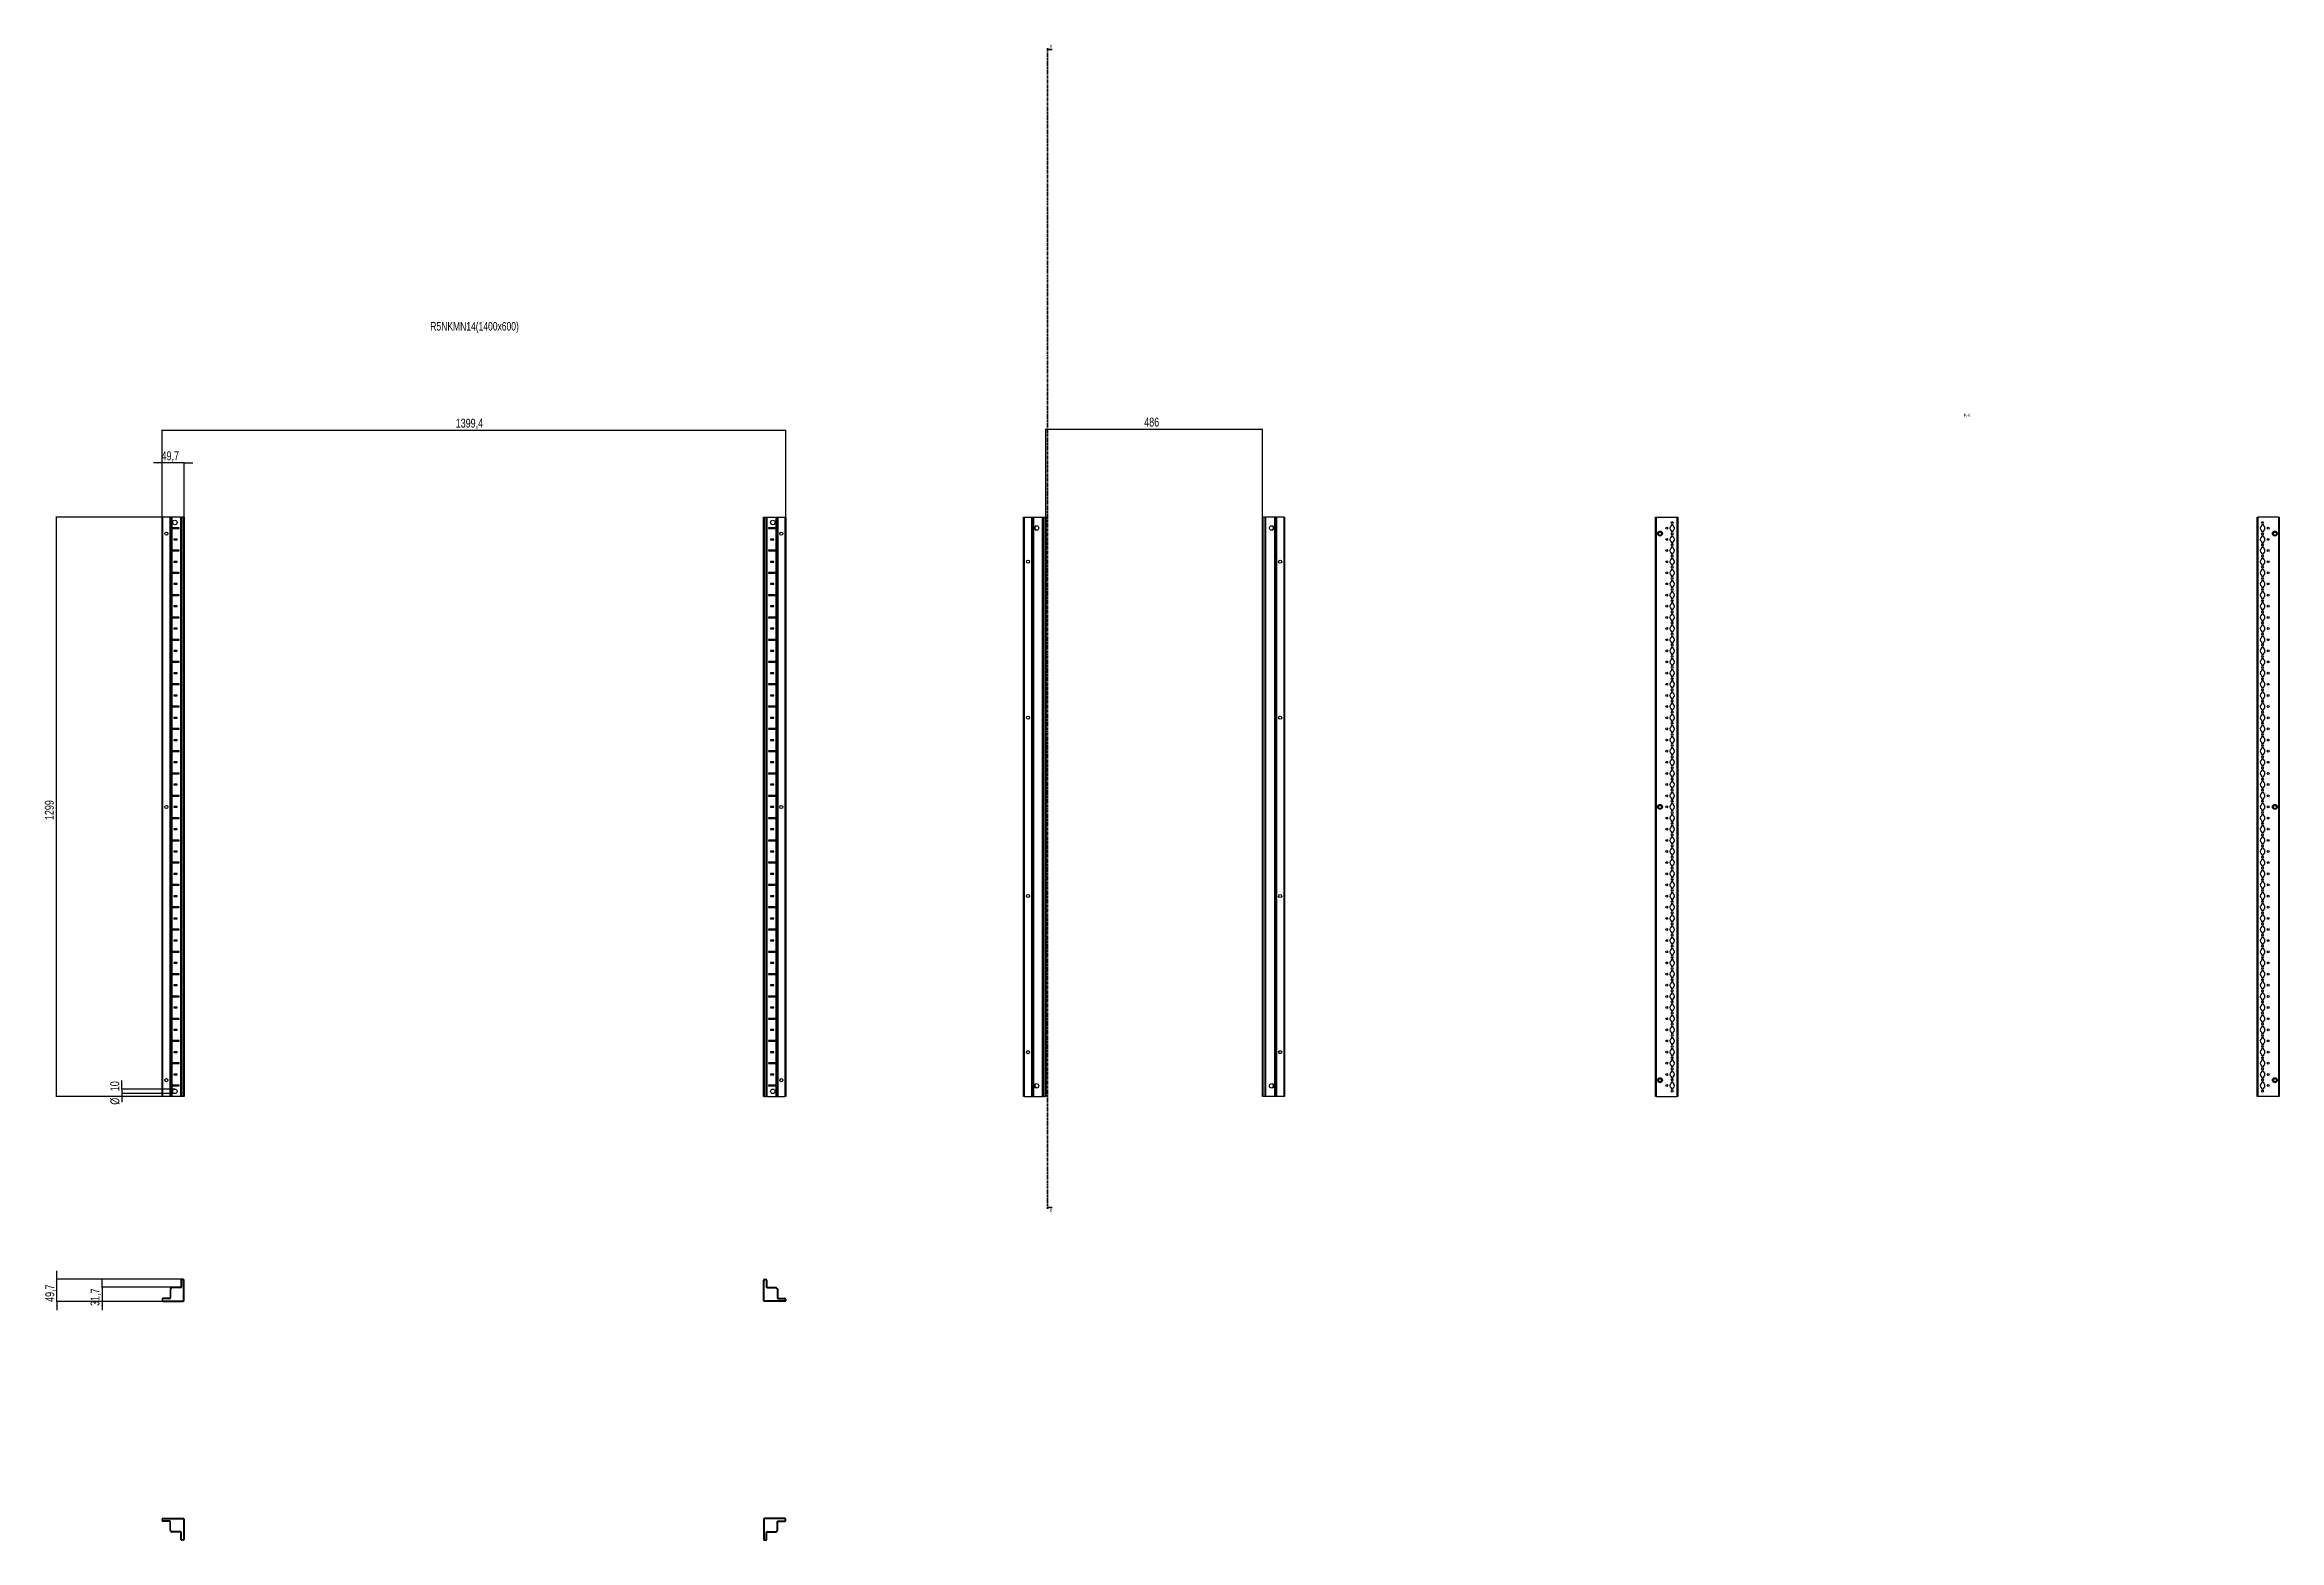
# Model space of a CAD drawing. Header units: millimetres. Extents: x -199 to 4815, y -1847 to 1507.
import ezdxf

# ---------------------------------------------------------------- set-up
doc = ezdxf.new("R2010")
doc.units = ezdxf.units.MM
doc.linetypes.add('CENTER', pattern=[10.16, 6.35, -1.27, 1.27, -1.27])
doc.layers.add('FORMAT', color=7, linetype='Continuous')
doc.styles.add('SLDTEXTSTYLE0', font='TXT', dxfattribs={"width": 0.75})
doc.dimstyles.new('SLDDIMSTYLE0', dxfattribs={"dimtxt": 20, "dimasz": 10, "dimexe": 0, "dimexo": 0.0625, "dimgap": 5, "dimtad": 2, "dimdec": 1, "dimrnd": 1e-09, "dimzin": 12, "dimdsep": 46, "dimtxsty": 'SLDTEXTSTYLE0', "dimsah": 1, "dimcen": 0.09, "dimadec": 0, "dimazin": 3, "dimtfac": 1, "dimtofl": 0, "dimtmove": 0, "dimatfit": 3, "dimfxl": 0, "dimfrac": 2, "dimtolj": 1, "dimtzin": 12, "dimarcsym": 0})
doc.dimstyles.new('SLDDIMSTYLE1', dxfattribs={"dimtxt": 20, "dimasz": 10, "dimexe": 0, "dimexo": 0.0625, "dimgap": 5, "dimtad": 2, "dimdec": 1, "dimrnd": 1e-09, "dimzin": 12, "dimdsep": 46, "dimtxsty": 'SLDTEXTSTYLE0', "dimsah": 1, "dimcen": 0.09, "dimadec": 0, "dimazin": 3, "dimtfac": 1, "dimtmove": 0, "dimatfit": 0, "dimfxl": 0, "dimfrac": 2, "dimtolj": 1, "dimtzin": 12, "dimarcsym": 0})

msp = doc.modelspace()

# ---------------------------------------------------------------- texts
at = {"color": 7, "linetype": 'Continuous', "char_height": 7, "attachment_point": 1, "style": 'SLDTEXTSTYLE0'}
for insert in [(2055.85, 1507.19), (2055.85, -1104.37)]:
    msp.add_mtext('K', dxfattribs=dict(at, insert=insert))
at = {"layer": 'FORMAT', "style": 'SLDTEXTSTYLE0'}
for s, insert, char_height, attachment_point in [('R5NKMN14(1400x600)', (666.01, 885.17), 19.05, 1), ('K-K', (4114.78, 679.8), 7, 2)]:
    msp.add_mtext(s, dxfattribs=dict(at, insert=insert, char_height=char_height, attachment_point=attachment_point))

# ---------------------------------------------------------------- blocks, each defined once
blk = doc.blocks.new('_D')
at = {"layer": 'FORMAT'}
for p, q in [((86.4, 447.2), (-174.2, 447.2)), ((-173.2, 447.2), (-173.2, -851.8)), ((86.4, -851.8), (-174.2, -851.8))]:
    blk.add_line(p, q, dxfattribs=at)
for points in [[(-173.2, 447.2), (-174.7, 437.2), (-171.6, 437.2)], [(-173.2, -851.8), (-171.6, -841.8), (-174.7, -841.8)]]:
    blk.add_solid(points, dxfattribs=at)
at = {"layer": 'FORMAT', "insert": (-198.9, -231.8), "char_height": 20, "attachment_point": 1, "rotation": 90, "style": 'SLDTEXTSTYLE0'}
blk.add_mtext('1299', dxfattribs=at)
blk = doc.blocks.new('_D_1')
at = {"layer": 'FORMAT'}
for p, q in [((64, 447.2), (64, 643.6)), ((64, 642.6), (1463.4, 642.6)), ((1463.4, 447.2), (1463.4, 643.6))]:
    blk.add_line(p, q, dxfattribs=at)
for points in [[(64, 642.6), (74, 641.1), (74, 644.2)], [(1463.4, 642.6), (1453.4, 644.2), (1453.4, 641.1)]]:
    blk.add_solid(points, dxfattribs=at)
at = {"layer": 'FORMAT', "insert": (723, 668.4), "char_height": 20, "attachment_point": 1, "style": 'SLDTEXTSTYLE0'}
blk.add_mtext('1399,4', dxfattribs=at)
blk = doc.blocks.new('_D_2')
at = {"layer": 'FORMAT'}
for p, q in [((64, 569.2), (44.7, 569.2)), ((64, 447.2), (64, 570.2)), ((113.7, 569.2), (64, 569.2)), ((113.7, 447.2), (113.7, 570.2)), ((113.7, 569.2), (132.9, 569.2))]:
    blk.add_line(p, q, dxfattribs=at)
for points in [[(64, 569.2), (54, 570.7), (54, 567.7)], [(113.7, 569.2), (123.7, 567.7), (123.7, 570.7)]]:
    blk.add_solid(points, dxfattribs=at)
at = {"layer": 'FORMAT', "insert": (63, 595), "char_height": 20, "attachment_point": 1, "style": 'SLDTEXTSTYLE0'}
blk.add_mtext('49,7', dxfattribs=at)
blk = doc.blocks.new('_D_3')
at = {"layer": 'FORMAT'}
for p, q in [((92.8, -835.3), (-27, -835.3)), ((92.8, -845.3), (-27, -845.3)), ((-26, -835.3), (-26, -816.1)), ((-26, -835.3), (-26, -845.3)), ((-26, -845.3), (-26, -864.5))]:
    blk.add_line(p, q, dxfattribs=at)
for points in [[(-26, -835.3), (-24.5, -825.3), (-27.6, -825.3)], [(-26, -845.3), (-27.6, -855.3), (-24.5, -855.3)]]:
    blk.add_solid(points, dxfattribs=at)
at = {"layer": 'FORMAT', "char_height": 20, "attachment_point": 1, "rotation": 90, "style": 'SLDTEXTSTYLE0'}
for s, insert in [('10', (-52.1, -840)), ('%%c', (-51.8, -870.2))]:
    blk.add_mtext(s, dxfattribs=dict(at, insert=insert))
blk = doc.blocks.new('_D_4')
at = {"layer": 'FORMAT'}
for p, q in [((2047, 447.2), (2047, 646)), ((2047, 645), (2533, 645)), ((2533, 447.2), (2533, 646))]:
    blk.add_line(p, q, dxfattribs=at)
for points in [[(2047, 645), (2057, 643.5), (2057, 646.5)], [(2533, 645), (2523, 646.5), (2523, 643.5)]]:
    blk.add_solid(points, dxfattribs=at)
at = {"layer": 'FORMAT', "insert": (2267.8, 670.8), "char_height": 20, "attachment_point": 1, "style": 'SLDTEXTSTYLE0'}
blk.add_mtext('486', dxfattribs=at)
blk = doc.blocks.new('_D_5')
at = {"layer": 'FORMAT'}
for p, q in [((-172.2, -1261.8), (-172.2, -1242.5)), ((108.5, -1261.8), (-173.2, -1261.8)), ((-172.2, -1311.5), (-172.2, -1261.8)), ((66, -1311.5), (-173.2, -1311.5)), ((-172.2, -1311.5), (-172.2, -1330.7))]:
    blk.add_line(p, q, dxfattribs=at)
for points in [[(-172.2, -1261.8), (-170.6, -1251.8), (-173.7, -1251.8)], [(-172.2, -1311.5), (-173.7, -1321.5), (-170.6, -1321.5)]]:
    blk.add_solid(points, dxfattribs=at)
at = {"layer": 'FORMAT', "insert": (-197.9, -1312.5), "char_height": 20, "attachment_point": 1, "rotation": 90, "style": 'SLDTEXTSTYLE0'}
blk.add_mtext('49,7', dxfattribs=at)
blk = doc.blocks.new('_D_6')
at = {"layer": 'FORMAT'}
for p, q in [((86.4, -1279.8), (-71.5, -1279.8)), ((-70.5, -1279.8), (-70.5, -1260.5)), ((-70.5, -1279.8), (-70.5, -1311.5)), ((66, -1311.5), (-71.5, -1311.5)), ((-70.5, -1311.5), (-70.5, -1330.7))]:
    blk.add_line(p, q, dxfattribs=at)
for points in [[(-70.5, -1279.8), (-69, -1269.8), (-72.1, -1269.8)], [(-70.5, -1311.5), (-72.1, -1321.5), (-69, -1321.5)]]:
    blk.add_solid(points, dxfattribs=at)
at = {"layer": 'FORMAT', "insert": (-96.3, -1321.5), "char_height": 20, "attachment_point": 1, "rotation": 90, "style": 'SLDTEXTSTYLE0'}
blk.add_mtext('31,7', dxfattribs=at)

# ---------------------------------------------------------------- dimensions: what is measured, and where the dimension line sits
at = {"layer": 'FORMAT'}
for base, p1, p2, angle, dimstyle, picture, middle in [((1463.38, 642.62), (63.98, 447.21), (1463.38, 447.21), 0, 'SLDDIMSTYLE0', '_D_1', (763.68, 642.62)), ((2532.97, 645), (2046.97, 447.21), (2532.97, 447.21), 0, 'SLDDIMSTYLE0', '_D_4', (2289.97, 645)), ((-173.15, -851.79), (86.42, 447.21), (86.42, -851.79), 90, 'SLDDIMSTYLE0', '_D', (-173.15, -202.29)), ((-172.17, -1261.77), (65.98, -1311.47), (108.48, -1261.77), 90, 'SLDDIMSTYLE1', '_D_5', (-172.17, -1286.62)), ((-70.54, -1311.47), (86.42, -1279.77), (65.98, -1311.47), 90, 'SLDDIMSTYLE1', '_D_6', (-70.54, -1295.62))]:
    dim = msp.add_linear_dim(base=base, p1=p1, p2=p2, angle=angle, dimstyle=dimstyle, dxfattribs=at)
    dim.commit()
    dim.dimension.update_dxf_attribs({"geometry": picture, "text_midpoint": middle, "dimtype": 160})
dim = msp.add_linear_dim(base=(63.98, 569.21), p1=(113.68, 447.21), p2=(63.98, 447.21), dimstyle='SLDDIMSTYLE1', dxfattribs=at)
dim.commit()
dim.dimension.update_dxf_attribs({"geometry": '_D_2', "text_midpoint": (88.83, 569.21), "dimtype": 160})
dim = msp.add_linear_dim(base=(-26.02, -845.29), p1=(92.83, -835.29), p2=(92.83, -845.29), angle=90, text='%%c<>', dimstyle='SLDDIMSTYLE1', dxfattribs=at)
dim.commit()
dim.dimension.update_dxf_attribs({"geometry": '_D_3', "text_midpoint": (-26.02, -840.29), "dimtype": 160})

# ---------------------------------------------------------------- linework, layer by layer
at = {"color": 7, "linetype": 'CENTER', "lineweight": 35}
msp.add_line((2050.71, 1499.09), (2050.71, -1103.67), dxfattribs=at)
at = {"color": 7, "linetype": 'Continuous', "lineweight": 35}
for p, q in [((2061.35, 1496.09), (2050.71, 1496.09)), ((2061.35, -1100.67), (2050.71, -1100.67))]:
    msp.add_line(p, q, dxfattribs=at)
at = {"color": 7, "linetype": 'Continuous', "lineweight": 25}
for p, q in [((63.98, -851.79), (63.98, 447.21)), ((63.98, 447.21), (65.98, 447.21)), ((81.33, 447.21), (65.98, 447.21)), ((81.33, 447.21), (81.98, 447.21)), ((81.98, -851.79), (81.98, 447.21)), ((81.98, 447.21), (82.56, 447.21)), ((83.77, 447.21), (82.56, 447.21)), ((83.77, -851.79), (83.77, 447.21)), ((83.8, 447.21), (83.77, 447.21)), ((83.8, -851.79), (83.8, 447.21)), ((85.01, 447.21), (83.8, 447.21)), ((85.01, 447.21), (86.42, 447.21)), ((85.93, 423.35), (85.93, 422.06)), ((86.58, 422.71), (85.93, 423.35)), ((86.58, 422.71), (85.93, 422.06)), ((105.83, 447.21), (86.42, 447.21)), ((102.83, 423.46), (86.42, 423.46)), ((86.42, 421.96), (102.83, 421.96)), ((102.08, 422.71), (86.58, 422.71)), ((102.08, 422.71), (102.83, 423.46)), ((102.08, 422.71), (102.83, 421.96)), ((102.83, 421.96), (102.83, 423.46)), ((105.83, 447.21), (106.48, 447.21)), ((106.48, -851.79), (106.48, 447.21)), ((106.48, 447.21), (108.48, 447.21)), ((111.68, 447.21), (108.48, 447.21)), ((111.68, 447.21), (113.68, 447.21)), ((113.68, 447.21), (113.68, -851.79)), ((1413.68, -851.79), (1413.68, 447.21)), ((1413.68, 447.21), (1415.68, 447.21)), ((1415.68, 447.21), (1418.88, 447.21)), ((1418.88, 447.21), (1420.88, 447.21)), ((1420.88, 447.21), (1420.88, -851.79)), ((1420.88, 447.21), (1421.53, 447.21)), ((1421.53, 447.21), (1440.93, 447.21)), ((1440.93, 423.46), (1424.53, 423.46)), ((1424.53, 423.46), (1424.53, 421.96)), ((1425.28, 422.71), (1424.53, 423.46)), ((1425.28, 422.71), (1424.53, 421.96)), ((1424.53, 421.96), (1440.93, 421.96)), ((1425.28, 422.71), (1440.78, 422.71)), ((1440.78, 422.71), (1441.42, 423.35)), ((1440.78, 422.71), (1441.42, 422.06)), ((1440.93, 447.21), (1442.34, 447.21)), ((1441.42, 422.06), (1441.42, 423.35)), ((1442.34, 447.21), (1443.55, 447.21)), ((1443.55, 447.21), (1443.55, -851.79)), ((1443.55, 447.21), (1443.58, 447.21)), ((1443.58, 447.21), (1443.58, -851.79)), ((1443.58, 447.21), (1444.79, 447.21)), ((1444.79, 447.21), (1445.38, 447.21)), ((1445.38, 447.21), (1445.38, -851.79)), ((1445.38, 447.21), (1446.03, 447.21)), ((1446.03, 447.21), (1461.38, 447.21)), ((1461.38, 447.21), (1463.38, 447.21)), ((1463.38, 447.21), (1463.38, -851.79)), ((1997.27, -851.79), (1997.27, 447.21)), ((1997.27, 447.21), (1999.27, 447.21)), ((1999.27, 447.21), (2014.62, 447.21)), ((2014.62, 447.21), (2015.27, 447.21)), ((2015.27, 423.46), (2015.27, 447.21)), ((2015.27, 447.21), (2015.86, 447.21)), ((2015.33, 423.35), (2015.27, 423.46)), ((2015.27, 423.46), (2015.27, 421.96)), ((2015.27, 421.96), (2015.33, 422.06)), ((2015.27, 373.46), (2015.27, 421.96)), ((2015.33, 422.06), (2015.33, 423.35)), ((2015.86, 447.21), (2017.07, 447.21)), ((2017.07, 447.21), (2017.07, -851.79)), ((2017.07, 447.21), (2017.1, 447.21)), ((2017.1, 447.21), (2017.1, -851.79)), ((2017.1, 447.21), (2018.31, 447.21)), ((2018.31, 447.21), (2019.72, 447.21)), ((2019.72, 447.21), (2039.12, 447.21)), ((2025.32, 427.73), (2025.32, 428.14)), ((2039.12, 447.21), (2039.77, 447.21)), ((2039.77, -851.79), (2039.77, 447.21)), ((2039.77, 447.21), (2041.77, 447.21)), ((2041.77, 447.21), (2044.97, 447.21)), ((2044.97, 447.21), (2046.97, 447.21)), ((2046.97, 447.21), (2046.97, -851.79)), ((2532.97, -851.79), (2532.97, 447.21)), ((2532.97, 447.21), (2534.97, 447.21)), ((2538.17, 447.21), (2534.97, 447.21)), ((2538.17, 447.21), (2540.17, 447.21)), ((2540.17, 447.21), (2540.17, -851.79)), ((2540.17, 447.21), (2540.82, 447.21)), ((2560.23, 447.21), (2540.82, 447.21)), ((2554.62, 428.14), (2554.62, 427.73)), ((2560.23, 447.21), (2561.64, 447.21)), ((2562.85, 447.21), (2561.64, 447.21)), ((2562.85, -851.79), (2562.85, 447.21)), ((2562.88, 447.21), (2562.85, 447.21)), ((2562.88, -851.79), (2562.88, 447.21)), ((2564.09, 447.21), (2562.88, 447.21)), ((2564.09, 447.21), (2564.67, 447.21)), ((2564.67, 423.46), (2564.61, 423.35)), ((2564.61, 423.35), (2564.61, 422.06)), ((2564.61, 422.06), (2564.67, 421.96)), ((2564.67, 447.21), (2564.67, 423.46)), ((2564.67, 447.21), (2565.32, 447.21)), ((2564.67, 421.96), (2564.67, 423.46)), ((2564.67, 421.96), (2564.67, 373.46)), ((2580.67, 447.21), (2565.32, 447.21)), ((2580.67, 447.21), (2582.67, 447.21)), ((2582.67, 447.21), (2582.67, -851.79)), ((3415.14, -851.79), (3415.14, 447.21)), ((3415.14, 447.21), (3417.14, 447.21)), ((3417.14, 447.21), (3462.84, 447.21)), ((3450.19, 429.61), (3450.19, 427.73)), ((3450.19, 417.68), (3450.19, 415.81)), ((3450.19, 404.61), (3450.19, 402.73)), ((3454.29, 430.11), (3450.69, 430.11)), ((3450.69, 415.31), (3454.29, 415.31)), ((3454.29, 405.11), (3450.69, 405.11)), ((3454.79, 427.73), (3454.79, 429.61)), ((3454.79, 415.81), (3454.79, 417.68)), ((3454.79, 402.73), (3454.79, 404.61)), ((3462.84, 447.21), (3464.84, 447.21)), ((3464.84, 447.21), (3464.84, -851.79)), ((4764.84, -851.79), (4764.84, 447.21)), ((4764.84, 447.21), (4766.84, 447.21)), ((4812.54, 447.21), (4766.84, 447.21)), ((4774.89, 429.61), (4774.89, 427.73)), ((4774.89, 417.68), (4774.89, 415.81)), ((4774.89, 404.61), (4774.89, 402.73)), ((4778.99, 430.11), (4775.39, 430.11)), ((4775.39, 415.31), (4778.99, 415.31)), ((4778.99, 405.11), (4775.39, 405.11)), ((4779.49, 427.73), (4779.49, 429.61)), ((4779.49, 415.81), (4779.49, 417.68)), ((4779.49, 402.73), (4779.49, 404.61)), ((4812.54, 447.21), (4814.54, 447.21)), ((4814.54, 447.21), (4814.54, -851.79)), ((85.93, 373.35), (85.93, 372.06)), ((86.58, 372.71), (85.93, 373.35)), ((86.58, 372.71), (85.93, 372.06)), ((102.83, 373.46), (86.42, 373.46)), ((86.42, 371.96), (102.83, 371.96)), ((102.08, 372.71), (86.58, 372.71)), ((98.33, 398.46), (90.33, 398.46)), ((90.33, 398.46), (90.33, 396.96)), ((91.08, 397.71), (90.33, 398.46)), ((91.08, 397.71), (90.33, 396.96)), ((90.33, 396.96), (98.33, 396.96)), ((97.58, 397.71), (91.08, 397.71)), ((97.58, 397.71), (98.33, 398.46)), ((97.58, 397.71), (98.33, 396.96)), ((98.33, 396.96), (98.33, 398.46)), ((102.08, 372.71), (102.83, 373.46)), ((102.08, 372.71), (102.83, 371.96)), ((102.83, 371.96), (102.83, 373.46)), ((1440.93, 373.46), (1424.53, 373.46)), ((1424.53, 373.46), (1424.53, 371.96)), ((1425.28, 372.71), (1424.53, 373.46)), ((1425.28, 372.71), (1424.53, 371.96)), ((1424.53, 371.96), (1440.93, 371.96)), ((1425.28, 372.71), (1440.78, 372.71)), ((1437.03, 398.46), (1429.03, 398.46)), ((1429.03, 398.46), (1429.03, 396.96)), ((1429.78, 397.71), (1429.03, 398.46)), ((1429.78, 397.71), (1429.03, 396.96)), ((1429.03, 396.96), (1437.03, 396.96)), ((1429.78, 397.71), (1436.28, 397.71)), ((1436.28, 397.71), (1437.03, 398.46)), ((1436.28, 397.71), (1437.03, 396.96)), ((1437.03, 396.96), (1437.03, 398.46)), ((1440.78, 372.71), (1441.42, 373.35)), ((1440.78, 372.71), (1441.42, 372.06)), ((1441.42, 372.06), (1441.42, 373.35)), ((2015.33, 373.35), (2015.27, 373.46)), ((2015.27, 373.46), (2015.27, 371.96)), ((2015.27, 371.96), (2015.33, 372.06)), ((2015.27, 323.46), (2015.27, 371.96)), ((2015.33, 372.06), (2015.33, 373.35)), ((2564.67, 373.46), (2564.61, 373.35)), ((2564.61, 373.35), (2564.61, 372.06)), ((2564.61, 372.06), (2564.67, 371.96)), ((2564.67, 371.96), (2564.67, 373.46)), ((2564.67, 371.96), (2564.67, 323.46)), ((3450.19, 392.68), (3450.19, 390.81)), ((3450.19, 379.61), (3450.19, 377.73)), ((3450.19, 367.68), (3450.19, 365.81)), ((3450.19, 354.61), (3450.19, 352.73)), ((3450.69, 390.31), (3454.29, 390.31)), ((3454.29, 380.11), (3450.69, 380.11)), ((3450.69, 365.31), (3454.29, 365.31)), ((3454.29, 355.11), (3450.69, 355.11)), ((3454.79, 390.81), (3454.79, 392.68)), ((3454.79, 377.73), (3454.79, 379.61)), ((3454.79, 365.81), (3454.79, 367.68)), ((3454.79, 352.73), (3454.79, 354.61)), ((4774.89, 392.68), (4774.89, 390.81)), ((4774.89, 379.61), (4774.89, 377.73)), ((4774.89, 367.68), (4774.89, 365.81)), ((4774.89, 354.61), (4774.89, 352.73)), ((4775.39, 390.31), (4778.99, 390.31)), ((4778.99, 380.11), (4775.39, 380.11)), ((4775.39, 365.31), (4778.99, 365.31)), ((4778.99, 355.11), (4775.39, 355.11)), ((4779.49, 390.81), (4779.49, 392.68)), ((4779.49, 377.73), (4779.49, 379.61)), ((4779.49, 365.81), (4779.49, 367.68)), ((4779.49, 352.73), (4779.49, 354.61)), ((85.93, 323.35), (85.93, 322.06)), ((86.58, 322.71), (85.93, 323.35)), ((86.58, 322.71), (85.93, 322.06)), ((102.83, 323.46), (86.42, 323.46)), ((86.42, 321.96), (102.83, 321.96)), ((102.08, 322.71), (86.58, 322.71)), ((98.33, 348.46), (90.33, 348.46)), ((90.33, 348.46), (90.33, 346.96)), ((91.08, 347.71), (90.33, 348.46)), ((91.08, 347.71), (90.33, 346.96)), ((90.33, 346.96), (98.33, 346.96)), ((97.58, 347.71), (91.08, 347.71)), ((97.58, 347.71), (98.33, 348.46)), ((97.58, 347.71), (98.33, 346.96)), ((98.33, 346.96), (98.33, 348.46)), ((102.08, 322.71), (102.83, 323.46)), ((102.08, 322.71), (102.83, 321.96)), ((102.83, 321.96), (102.83, 323.46)), ((1440.93, 323.46), (1424.53, 323.46)), ((1424.53, 323.46), (1424.53, 321.96)), ((1425.28, 322.71), (1424.53, 323.46)), ((1425.28, 322.71), (1424.53, 321.96)), ((1424.53, 321.96), (1440.93, 321.96)), ((1425.28, 322.71), (1440.78, 322.71)), ((1437.03, 348.46), (1429.03, 348.46)), ((1429.03, 348.46), (1429.03, 346.96)), ((1429.78, 347.71), (1429.03, 348.46)), ((1429.78, 347.71), (1429.03, 346.96)), ((1429.03, 346.96), (1437.03, 346.96)), ((1429.78, 347.71), (1436.28, 347.71)), ((1436.28, 347.71), (1437.03, 348.46)), ((1436.28, 347.71), (1437.03, 346.96)), ((1437.03, 346.96), (1437.03, 348.46)), ((1440.78, 322.71), (1441.42, 323.35)), ((1440.78, 322.71), (1441.42, 322.06)), ((1441.42, 322.06), (1441.42, 323.35)), ((2015.33, 323.35), (2015.27, 323.46)), ((2015.27, 323.46), (2015.27, 321.96)), ((2015.27, 321.96), (2015.33, 322.06)), ((2015.27, 273.46), (2015.27, 321.96)), ((2015.33, 322.06), (2015.33, 323.35)), ((2564.67, 323.46), (2564.61, 323.35)), ((2564.61, 323.35), (2564.61, 322.06)), ((2564.61, 322.06), (2564.67, 321.96)), ((2564.67, 321.96), (2564.67, 323.46)), ((2564.67, 321.96), (2564.67, 273.46)), ((3450.19, 342.68), (3450.19, 340.81)), ((3450.19, 329.61), (3450.19, 327.73)), ((3450.19, 317.68), (3450.19, 315.81)), ((3450.19, 304.61), (3450.19, 302.73)), ((3450.69, 340.31), (3454.29, 340.31)), ((3454.29, 330.11), (3450.69, 330.11)), ((3450.69, 315.31), (3454.29, 315.31)), ((3454.29, 305.11), (3450.69, 305.11)), ((3454.79, 340.81), (3454.79, 342.68)), ((3454.79, 327.73), (3454.79, 329.61)), ((3454.79, 315.81), (3454.79, 317.68)), ((3454.79, 302.73), (3454.79, 304.61)), ((4774.89, 342.68), (4774.89, 340.81)), ((4774.89, 329.61), (4774.89, 327.73)), ((4774.89, 317.68), (4774.89, 315.81)), ((4774.89, 304.61), (4774.89, 302.73)), ((4775.39, 340.31), (4778.99, 340.31)), ((4778.99, 330.11), (4775.39, 330.11)), ((4775.39, 315.31), (4778.99, 315.31)), ((4778.99, 305.11), (4775.39, 305.11)), ((4779.49, 340.81), (4779.49, 342.68)), ((4779.49, 327.73), (4779.49, 329.61)), ((4779.49, 315.81), (4779.49, 317.68)), ((4779.49, 302.73), (4779.49, 304.61)), ((85.93, 273.35), (85.93, 272.06)), ((86.58, 272.71), (85.93, 273.35)), ((86.58, 272.71), (85.93, 272.06)), ((102.83, 273.46), (86.42, 273.46)), ((86.42, 271.96), (102.83, 271.96)), ((102.08, 272.71), (86.58, 272.71)), ((98.33, 298.46), (90.33, 298.46)), ((90.33, 298.46), (90.33, 296.96)), ((91.08, 297.71), (90.33, 298.46)), ((91.08, 297.71), (90.33, 296.96)), ((90.33, 296.96), (98.33, 296.96)), ((97.58, 297.71), (91.08, 297.71)), ((97.58, 297.71), (98.33, 298.46)), ((97.58, 297.71), (98.33, 296.96)), ((98.33, 296.96), (98.33, 298.46)), ((102.08, 272.71), (102.83, 273.46)), ((102.08, 272.71), (102.83, 271.96)), ((102.83, 271.96), (102.83, 273.46)), ((1440.93, 273.46), (1424.53, 273.46)), ((1424.53, 273.46), (1424.53, 271.96)), ((1425.28, 272.71), (1424.53, 273.46)), ((1425.28, 272.71), (1424.53, 271.96)), ((1424.53, 271.96), (1440.93, 271.96)), ((1425.28, 272.71), (1440.78, 272.71)), ((1437.03, 298.46), (1429.03, 298.46)), ((1429.03, 298.46), (1429.03, 296.96)), ((1429.78, 297.71), (1429.03, 298.46)), ((1429.78, 297.71), (1429.03, 296.96)), ((1429.03, 296.96), (1437.03, 296.96)), ((1429.78, 297.71), (1436.28, 297.71)), ((1436.28, 297.71), (1437.03, 298.46)), ((1436.28, 297.71), (1437.03, 296.96)), ((1437.03, 296.96), (1437.03, 298.46)), ((1440.78, 272.71), (1441.42, 273.35)), ((1440.78, 272.71), (1441.42, 272.06)), ((1441.42, 272.06), (1441.42, 273.35)), ((2015.33, 273.35), (2015.27, 273.46)), ((2015.27, 273.46), (2015.27, 271.96)), ((2015.27, 271.96), (2015.33, 272.06)), ((2015.27, 223.46), (2015.27, 271.96)), ((2015.33, 272.06), (2015.33, 273.35)), ((2564.67, 273.46), (2564.61, 273.35)), ((2564.61, 273.35), (2564.61, 272.06)), ((2564.61, 272.06), (2564.67, 271.96)), ((2564.67, 271.96), (2564.67, 273.46)), ((2564.67, 271.96), (2564.67, 223.46)), ((3450.19, 292.68), (3450.19, 290.81)), ((3450.19, 279.61), (3450.19, 277.73)), ((3450.19, 267.68), (3450.19, 265.81)), ((3450.19, 254.61), (3450.19, 252.73)), ((3450.69, 290.31), (3454.29, 290.31)), ((3454.29, 280.11), (3450.69, 280.11)), ((3450.69, 265.31), (3454.29, 265.31)), ((3454.29, 255.11), (3450.69, 255.11)), ((3454.79, 290.81), (3454.79, 292.68)), ((3454.79, 277.73), (3454.79, 279.61)), ((3454.79, 265.81), (3454.79, 267.68)), ((3454.79, 252.73), (3454.79, 254.61)), ((4774.89, 292.68), (4774.89, 290.81)), ((4774.89, 279.61), (4774.89, 277.73)), ((4774.89, 267.68), (4774.89, 265.81)), ((4774.89, 254.61), (4774.89, 252.73)), ((4775.39, 290.31), (4778.99, 290.31)), ((4778.99, 280.11), (4775.39, 280.11)), ((4775.39, 265.31), (4778.99, 265.31)), ((4778.99, 255.11), (4775.39, 255.11)), ((4779.49, 290.81), (4779.49, 292.68)), ((4779.49, 277.73), (4779.49, 279.61)), ((4779.49, 265.81), (4779.49, 267.68)), ((4779.49, 252.73), (4779.49, 254.61)), ((85.93, 223.35), (85.93, 222.06)), ((86.58, 222.71), (85.93, 223.35)), ((86.58, 222.71), (85.93, 222.06)), ((102.83, 223.46), (86.42, 223.46)), ((86.42, 221.96), (102.83, 221.96)), ((102.08, 222.71), (86.58, 222.71)), ((98.33, 248.46), (90.33, 248.46)), ((90.33, 248.46), (90.33, 246.96)), ((91.08, 247.71), (90.33, 248.46)), ((91.08, 247.71), (90.33, 246.96)), ((90.33, 246.96), (98.33, 246.96)), ((97.58, 247.71), (91.08, 247.71)), ((97.58, 247.71), (98.33, 248.46)), ((97.58, 247.71), (98.33, 246.96)), ((98.33, 246.96), (98.33, 248.46)), ((102.08, 222.71), (102.83, 223.46)), ((102.08, 222.71), (102.83, 221.96)), ((102.83, 221.96), (102.83, 223.46)), ((1440.93, 223.46), (1424.53, 223.46)), ((1424.53, 223.46), (1424.53, 221.96)), ((1425.28, 222.71), (1424.53, 223.46)), ((1425.28, 222.71), (1424.53, 221.96)), ((1424.53, 221.96), (1440.93, 221.96)), ((1425.28, 222.71), (1440.78, 222.71)), ((1437.03, 248.46), (1429.03, 248.46)), ((1429.03, 248.46), (1429.03, 246.96)), ((1429.78, 247.71), (1429.03, 248.46)), ((1429.78, 247.71), (1429.03, 246.96)), ((1429.03, 246.96), (1437.03, 246.96)), ((1429.78, 247.71), (1436.28, 247.71)), ((1436.28, 247.71), (1437.03, 248.46)), ((1436.28, 247.71), (1437.03, 246.96)), ((1437.03, 246.96), (1437.03, 248.46)), ((1440.78, 222.71), (1441.42, 223.35)), ((1440.78, 222.71), (1441.42, 222.06)), ((1441.42, 222.06), (1441.42, 223.35)), ((2015.33, 223.35), (2015.27, 223.46)), ((2015.27, 223.46), (2015.27, 221.96)), ((2015.27, 221.96), (2015.33, 222.06)), ((2015.27, 173.46), (2015.27, 221.96)), ((2015.33, 222.06), (2015.33, 223.35)), ((2564.67, 223.46), (2564.61, 223.35)), ((2564.61, 223.35), (2564.61, 222.06)), ((2564.61, 222.06), (2564.67, 221.96)), ((2564.67, 221.96), (2564.67, 223.46)), ((2564.67, 221.96), (2564.67, 173.46)), ((3450.19, 242.68), (3450.19, 240.81)), ((3450.19, 229.61), (3450.19, 227.73)), ((3450.19, 217.68), (3450.19, 215.81)), ((3450.19, 204.61), (3450.19, 202.73)), ((3450.69, 240.31), (3454.29, 240.31)), ((3454.29, 230.11), (3450.69, 230.11)), ((3450.69, 215.31), (3454.29, 215.31)), ((3454.29, 205.11), (3450.69, 205.11)), ((3454.79, 240.81), (3454.79, 242.68)), ((3454.79, 227.73), (3454.79, 229.61)), ((3454.79, 215.81), (3454.79, 217.68)), ((3454.79, 202.73), (3454.79, 204.61)), ((4774.89, 242.68), (4774.89, 240.81)), ((4774.89, 229.61), (4774.89, 227.73)), ((4774.89, 217.68), (4774.89, 215.81)), ((4774.89, 204.61), (4774.89, 202.73)), ((4775.39, 240.31), (4778.99, 240.31)), ((4778.99, 230.11), (4775.39, 230.11)), ((4775.39, 215.31), (4778.99, 215.31)), ((4778.99, 205.11), (4775.39, 205.11)), ((4779.49, 240.81), (4779.49, 242.68)), ((4779.49, 227.73), (4779.49, 229.61)), ((4779.49, 215.81), (4779.49, 217.68)), ((4779.49, 202.73), (4779.49, 204.61)), ((85.93, 173.35), (85.93, 172.06)), ((86.58, 172.71), (85.93, 173.35)), ((86.58, 172.71), (85.93, 172.06)), ((102.83, 173.46), (86.42, 173.46)), ((86.42, 171.96), (102.83, 171.96)), ((102.08, 172.71), (86.58, 172.71)), ((98.33, 198.46), (90.33, 198.46)), ((90.33, 198.46), (90.33, 196.96)), ((91.08, 197.71), (90.33, 198.46)), ((91.08, 197.71), (90.33, 196.96)), ((90.33, 196.96), (98.33, 196.96)), ((97.58, 197.71), (91.08, 197.71)), ((97.58, 197.71), (98.33, 198.46)), ((97.58, 197.71), (98.33, 196.96)), ((98.33, 196.96), (98.33, 198.46)), ((102.08, 172.71), (102.83, 173.46)), ((102.08, 172.71), (102.83, 171.96)), ((102.83, 171.96), (102.83, 173.46)), ((1440.93, 173.46), (1424.53, 173.46)), ((1424.53, 173.46), (1424.53, 171.96)), ((1425.28, 172.71), (1424.53, 173.46)), ((1425.28, 172.71), (1424.53, 171.96)), ((1424.53, 171.96), (1440.93, 171.96)), ((1425.28, 172.71), (1440.78, 172.71)), ((1437.03, 198.46), (1429.03, 198.46)), ((1429.03, 198.46), (1429.03, 196.96)), ((1429.78, 197.71), (1429.03, 198.46)), ((1429.78, 197.71), (1429.03, 196.96)), ((1429.03, 196.96), (1437.03, 196.96)), ((1429.78, 197.71), (1436.28, 197.71)), ((1436.28, 197.71), (1437.03, 198.46)), ((1436.28, 197.71), (1437.03, 196.96)), ((1437.03, 196.96), (1437.03, 198.46)), ((1440.78, 172.71), (1441.42, 173.35)), ((1440.78, 172.71), (1441.42, 172.06)), ((1441.42, 172.06), (1441.42, 173.35)), ((2015.33, 173.35), (2015.27, 173.46)), ((2015.27, 173.46), (2015.27, 171.96)), ((2015.27, 171.96), (2015.33, 172.06)), ((2015.27, 123.46), (2015.27, 171.96)), ((2015.33, 172.06), (2015.33, 173.35)), ((2564.67, 173.46), (2564.61, 173.35)), ((2564.61, 173.35), (2564.61, 172.06)), ((2564.61, 172.06), (2564.67, 171.96)), ((2564.67, 171.96), (2564.67, 173.46)), ((2564.67, 171.96), (2564.67, 123.46)), ((3450.19, 192.68), (3450.19, 190.81)), ((3450.19, 179.61), (3450.19, 177.73)), ((3450.19, 167.68), (3450.19, 165.81)), ((3450.19, 154.61), (3450.19, 152.73)), ((3450.69, 190.31), (3454.29, 190.31)), ((3454.29, 180.11), (3450.69, 180.11)), ((3450.69, 165.31), (3454.29, 165.31)), ((3454.29, 155.11), (3450.69, 155.11)), ((3454.79, 190.81), (3454.79, 192.68)), ((3454.79, 177.73), (3454.79, 179.61)), ((3454.79, 165.81), (3454.79, 167.68)), ((3454.79, 152.73), (3454.79, 154.61)), ((4774.89, 192.68), (4774.89, 190.81)), ((4774.89, 179.61), (4774.89, 177.73)), ((4774.89, 167.68), (4774.89, 165.81)), ((4774.89, 154.61), (4774.89, 152.73)), ((4775.39, 190.31), (4778.99, 190.31)), ((4778.99, 180.11), (4775.39, 180.11)), ((4775.39, 165.31), (4778.99, 165.31)), ((4778.99, 155.11), (4775.39, 155.11)), ((4779.49, 190.81), (4779.49, 192.68)), ((4779.49, 177.73), (4779.49, 179.61)), ((4779.49, 165.81), (4779.49, 167.68)), ((4779.49, 152.73), (4779.49, 154.61)), ((85.93, 123.35), (85.93, 122.06)), ((86.58, 122.71), (85.93, 123.35)), ((86.58, 122.71), (85.93, 122.06)), ((102.83, 123.46), (86.42, 123.46)), ((86.42, 121.96), (102.83, 121.96)), ((102.08, 122.71), (86.58, 122.71)), ((98.33, 148.46), (90.33, 148.46)), ((90.33, 148.46), (90.33, 146.96)), ((91.08, 147.71), (90.33, 148.46)), ((91.08, 147.71), (90.33, 146.96)), ((90.33, 146.96), (98.33, 146.96)), ((97.58, 147.71), (91.08, 147.71)), ((97.58, 147.71), (98.33, 148.46)), ((97.58, 147.71), (98.33, 146.96)), ((98.33, 146.96), (98.33, 148.46)), ((102.08, 122.71), (102.83, 123.46)), ((102.08, 122.71), (102.83, 121.96)), ((102.83, 121.96), (102.83, 123.46)), ((1440.93, 123.46), (1424.53, 123.46)), ((1424.53, 123.46), (1424.53, 121.96)), ((1425.28, 122.71), (1424.53, 123.46)), ((1425.28, 122.71), (1424.53, 121.96)), ((1424.53, 121.96), (1440.93, 121.96)), ((1425.28, 122.71), (1440.78, 122.71)), ((1437.03, 148.46), (1429.03, 148.46)), ((1429.03, 148.46), (1429.03, 146.96)), ((1429.78, 147.71), (1429.03, 148.46)), ((1429.78, 147.71), (1429.03, 146.96)), ((1429.03, 146.96), (1437.03, 146.96)), ((1429.78, 147.71), (1436.28, 147.71)), ((1436.28, 147.71), (1437.03, 148.46)), ((1436.28, 147.71), (1437.03, 146.96)), ((1437.03, 146.96), (1437.03, 148.46)), ((1440.78, 122.71), (1441.42, 123.35)), ((1440.78, 122.71), (1441.42, 122.06)), ((1441.42, 122.06), (1441.42, 123.35)), ((2015.33, 123.35), (2015.27, 123.46)), ((2015.27, 123.46), (2015.27, 121.96)), ((2015.27, 121.96), (2015.33, 122.06)), ((2015.27, 73.46), (2015.27, 121.96)), ((2015.33, 122.06), (2015.33, 123.35)), ((2564.67, 123.46), (2564.61, 123.35)), ((2564.61, 123.35), (2564.61, 122.06)), ((2564.61, 122.06), (2564.67, 121.96)), ((2564.67, 121.96), (2564.67, 123.46)), ((2564.67, 121.96), (2564.67, 73.46)), ((3450.19, 142.68), (3450.19, 140.81)), ((3450.19, 129.61), (3450.19, 127.73)), ((3450.19, 117.68), (3450.19, 115.81)), ((3450.19, 104.61), (3450.19, 102.73)), ((3450.69, 140.31), (3454.29, 140.31)), ((3454.29, 130.11), (3450.69, 130.11)), ((3450.69, 115.31), (3454.29, 115.31)), ((3454.29, 105.11), (3450.69, 105.11)), ((3454.79, 140.81), (3454.79, 142.68)), ((3454.79, 127.73), (3454.79, 129.61)), ((3454.79, 115.81), (3454.79, 117.68)), ((3454.79, 102.73), (3454.79, 104.61)), ((4774.89, 142.68), (4774.89, 140.81)), ((4774.89, 129.61), (4774.89, 127.73)), ((4774.89, 117.68), (4774.89, 115.81)), ((4774.89, 104.61), (4774.89, 102.73)), ((4775.39, 140.31), (4778.99, 140.31)), ((4778.99, 130.11), (4775.39, 130.11)), ((4775.39, 115.31), (4778.99, 115.31)), ((4778.99, 105.11), (4775.39, 105.11)), ((4779.49, 140.81), (4779.49, 142.68)), ((4779.49, 127.73), (4779.49, 129.61)), ((4779.49, 115.81), (4779.49, 117.68)), ((4779.49, 102.73), (4779.49, 104.61)), ((85.93, 73.35), (85.93, 72.06)), ((86.58, 72.71), (85.93, 73.35)), ((86.58, 72.71), (85.93, 72.06)), ((102.83, 73.46), (86.42, 73.46)), ((86.42, 71.96), (102.83, 71.96)), ((102.08, 72.71), (86.58, 72.71)), ((98.33, 98.46), (90.33, 98.46)), ((90.33, 98.46), (90.33, 96.96)), ((91.08, 97.71), (90.33, 98.46)), ((91.08, 97.71), (90.33, 96.96)), ((90.33, 96.96), (98.33, 96.96)), ((97.58, 97.71), (91.08, 97.71)), ((97.58, 97.71), (98.33, 98.46)), ((97.58, 97.71), (98.33, 96.96)), ((98.33, 96.96), (98.33, 98.46)), ((102.08, 72.71), (102.83, 73.46)), ((102.08, 72.71), (102.83, 71.96)), ((102.83, 71.96), (102.83, 73.46)), ((1440.93, 73.46), (1424.53, 73.46)), ((1424.53, 73.46), (1424.53, 71.96)), ((1425.28, 72.71), (1424.53, 73.46)), ((1425.28, 72.71), (1424.53, 71.96)), ((1424.53, 71.96), (1440.93, 71.96)), ((1425.28, 72.71), (1440.78, 72.71)), ((1437.03, 98.46), (1429.03, 98.46)), ((1429.03, 98.46), (1429.03, 96.96)), ((1429.78, 97.71), (1429.03, 98.46)), ((1429.78, 97.71), (1429.03, 96.96)), ((1429.03, 96.96), (1437.03, 96.96)), ((1429.78, 97.71), (1436.28, 97.71)), ((1436.28, 97.71), (1437.03, 98.46)), ((1436.28, 97.71), (1437.03, 96.96)), ((1437.03, 96.96), (1437.03, 98.46)), ((1440.78, 72.71), (1441.42, 73.35)), ((1440.78, 72.71), (1441.42, 72.06)), ((1441.42, 72.06), (1441.42, 73.35)), ((2015.33, 73.35), (2015.27, 73.46)), ((2015.27, 73.46), (2015.27, 71.96)), ((2015.27, 71.96), (2015.33, 72.06)), ((2015.27, 23.46), (2015.27, 71.96)), ((2015.33, 72.06), (2015.33, 73.35)), ((2564.67, 73.46), (2564.61, 73.35)), ((2564.61, 73.35), (2564.61, 72.06)), ((2564.61, 72.06), (2564.67, 71.96)), ((2564.67, 71.96), (2564.67, 73.46)), ((2564.67, 71.96), (2564.67, 23.46)), ((3450.19, 92.68), (3450.19, 90.81)), ((3450.19, 79.61), (3450.19, 77.73)), ((3450.19, 67.68), (3450.19, 65.81)), ((3450.19, 54.61), (3450.19, 52.73)), ((3450.69, 90.31), (3454.29, 90.31)), ((3454.29, 80.11), (3450.69, 80.11)), ((3450.69, 65.31), (3454.29, 65.31)), ((3454.29, 55.11), (3450.69, 55.11)), ((3454.79, 90.81), (3454.79, 92.68)), ((3454.79, 77.73), (3454.79, 79.61)), ((3454.79, 65.81), (3454.79, 67.68)), ((3454.79, 52.73), (3454.79, 54.61)), ((4774.89, 92.68), (4774.89, 90.81)), ((4774.89, 79.61), (4774.89, 77.73)), ((4774.89, 67.68), (4774.89, 65.81)), ((4774.89, 54.61), (4774.89, 52.73)), ((4775.39, 90.31), (4778.99, 90.31)), ((4778.99, 80.11), (4775.39, 80.11)), ((4775.39, 65.31), (4778.99, 65.31)), ((4778.99, 55.11), (4775.39, 55.11)), ((4779.49, 90.81), (4779.49, 92.68)), ((4779.49, 77.73), (4779.49, 79.61)), ((4779.49, 65.81), (4779.49, 67.68)), ((4779.49, 52.73), (4779.49, 54.61)), ((85.93, 23.35), (85.93, 22.06)), ((86.58, 22.71), (85.93, 23.35)), ((86.58, 22.71), (85.93, 22.06)), ((102.83, 23.46), (86.42, 23.46)), ((86.42, 21.96), (102.83, 21.96)), ((102.08, 22.71), (86.58, 22.71)), ((98.33, 48.46), (90.33, 48.46)), ((90.33, 48.46), (90.33, 46.96)), ((91.08, 47.71), (90.33, 48.46)), ((91.08, 47.71), (90.33, 46.96)), ((90.33, 46.96), (98.33, 46.96)), ((97.58, 47.71), (91.08, 47.71)), ((97.58, 47.71), (98.33, 48.46)), ((97.58, 47.71), (98.33, 46.96)), ((98.33, 46.96), (98.33, 48.46)), ((102.08, 22.71), (102.83, 23.46)), ((102.08, 22.71), (102.83, 21.96)), ((102.83, 21.96), (102.83, 23.46)), ((1440.93, 23.46), (1424.53, 23.46)), ((1424.53, 23.46), (1424.53, 21.96)), ((1425.28, 22.71), (1424.53, 23.46)), ((1425.28, 22.71), (1424.53, 21.96)), ((1424.53, 21.96), (1440.93, 21.96)), ((1425.28, 22.71), (1440.78, 22.71)), ((1437.03, 48.46), (1429.03, 48.46)), ((1429.03, 48.46), (1429.03, 46.96)), ((1429.78, 47.71), (1429.03, 48.46)), ((1429.78, 47.71), (1429.03, 46.96)), ((1429.03, 46.96), (1437.03, 46.96)), ((1429.78, 47.71), (1436.28, 47.71)), ((1436.28, 47.71), (1437.03, 48.46)), ((1436.28, 47.71), (1437.03, 46.96)), ((1437.03, 46.96), (1437.03, 48.46)), ((1440.78, 22.71), (1441.42, 23.35)), ((1440.78, 22.71), (1441.42, 22.06)), ((1441.42, 22.06), (1441.42, 23.35)), ((2015.33, 23.35), (2015.27, 23.46)), ((2015.27, 23.46), (2015.27, 21.96)), ((2015.27, 21.96), (2015.33, 22.06)), ((2015.27, -26.54), (2015.27, 21.96)), ((2015.33, 22.06), (2015.33, 23.35)), ((2564.67, 23.46), (2564.61, 23.35)), ((2564.61, 23.35), (2564.61, 22.06)), ((2564.61, 22.06), (2564.67, 21.96)), ((2564.67, 21.96), (2564.67, 23.46)), ((2564.67, 21.96), (2564.67, -26.54)), ((3450.19, 42.68), (3450.19, 40.81)), ((3450.19, 29.61), (3450.19, 27.73)), ((3450.19, 17.68), (3450.19, 15.81)), ((3450.19, 4.61), (3450.19, 2.73)), ((3450.69, 40.31), (3454.29, 40.31)), ((3454.29, 30.11), (3450.69, 30.11)), ((3450.69, 15.31), (3454.29, 15.31)), ((3454.29, 5.11), (3450.69, 5.11)), ((3454.79, 40.81), (3454.79, 42.68)), ((3454.79, 27.73), (3454.79, 29.61)), ((3454.79, 15.81), (3454.79, 17.68)), ((3454.79, 2.73), (3454.79, 4.61)), ((4774.89, 42.68), (4774.89, 40.81)), ((4774.89, 29.61), (4774.89, 27.73)), ((4774.89, 17.68), (4774.89, 15.81)), ((4774.89, 4.61), (4774.89, 2.73)), ((4775.39, 40.31), (4778.99, 40.31)), ((4778.99, 30.11), (4775.39, 30.11)), ((4775.39, 15.31), (4778.99, 15.31)), ((4778.99, 5.11), (4775.39, 5.11)), ((4779.49, 40.81), (4779.49, 42.68)), ((4779.49, 27.73), (4779.49, 29.61)), ((4779.49, 15.81), (4779.49, 17.68)), ((4779.49, 2.73), (4779.49, 4.61)), ((85.93, -26.65), (85.93, -27.94)), ((86.58, -27.29), (85.93, -26.65)), ((86.58, -27.29), (85.93, -27.94)), ((102.83, -26.54), (86.42, -26.54)), ((86.42, -28.04), (102.83, -28.04)), ((102.08, -27.29), (86.58, -27.29)), ((98.33, -1.54), (90.33, -1.54)), ((90.33, -1.54), (90.33, -3.04)), ((91.08, -2.29), (90.33, -1.54)), ((91.08, -2.29), (90.33, -3.04)), ((90.33, -3.04), (98.33, -3.04)), ((97.58, -2.29), (91.08, -2.29)), ((97.58, -2.29), (98.33, -1.54)), ((97.58, -2.29), (98.33, -3.04)), ((98.33, -3.04), (98.33, -1.54)), ((102.08, -27.29), (102.83, -26.54)), ((102.08, -27.29), (102.83, -28.04)), ((102.83, -28.04), (102.83, -26.54)), ((1440.93, -26.54), (1424.53, -26.54)), ((1424.53, -26.54), (1424.53, -28.04)), ((1425.28, -27.29), (1424.53, -26.54)), ((1425.28, -27.29), (1424.53, -28.04)), ((1424.53, -28.04), (1440.93, -28.04)), ((1425.28, -27.29), (1440.78, -27.29)), ((1437.03, -1.54), (1429.03, -1.54)), ((1429.03, -1.54), (1429.03, -3.04)), ((1429.78, -2.29), (1429.03, -1.54)), ((1429.78, -2.29), (1429.03, -3.04)), ((1429.03, -3.04), (1437.03, -3.04)), ((1429.78, -2.29), (1436.28, -2.29)), ((1436.28, -2.29), (1437.03, -1.54)), ((1436.28, -2.29), (1437.03, -3.04)), ((1437.03, -3.04), (1437.03, -1.54)), ((1440.78, -27.29), (1441.42, -26.65)), ((1440.78, -27.29), (1441.42, -27.94)), ((1441.42, -27.94), (1441.42, -26.65)), ((2015.33, -26.65), (2015.27, -26.54)), ((2015.27, -26.54), (2015.27, -28.04)), ((2015.27, -28.04), (2015.33, -27.94)), ((2015.27, -76.54), (2015.27, -28.04)), ((2015.33, -27.94), (2015.33, -26.65)), ((2564.67, -26.54), (2564.61, -26.65)), ((2564.61, -26.65), (2564.61, -27.94)), ((2564.61, -27.94), (2564.67, -28.04)), ((2564.67, -28.04), (2564.67, -26.54)), ((2564.67, -28.04), (2564.67, -76.54)), ((3450.19, -7.32), (3450.19, -9.19)), ((3450.19, -20.39), (3450.19, -22.27)), ((3450.19, -32.32), (3450.19, -34.19)), ((3450.19, -45.39), (3450.19, -47.27)), ((3450.69, -9.69), (3454.29, -9.69)), ((3454.29, -19.89), (3450.69, -19.89)), ((3450.69, -34.69), (3454.29, -34.69)), ((3454.29, -44.89), (3450.69, -44.89)), ((3454.79, -9.19), (3454.79, -7.32)), ((3454.79, -22.27), (3454.79, -20.39)), ((3454.79, -34.19), (3454.79, -32.32)), ((3454.79, -47.27), (3454.79, -45.39)), ((4774.89, -7.32), (4774.89, -9.19)), ((4774.89, -20.39), (4774.89, -22.27)), ((4774.89, -32.32), (4774.89, -34.19)), ((4774.89, -45.39), (4774.89, -47.27)), ((4775.39, -9.69), (4778.99, -9.69)), ((4778.99, -19.89), (4775.39, -19.89)), ((4775.39, -34.69), (4778.99, -34.69)), ((4778.99, -44.89), (4775.39, -44.89)), ((4779.49, -9.19), (4779.49, -7.32)), ((4779.49, -22.27), (4779.49, -20.39)), ((4779.49, -34.19), (4779.49, -32.32)), ((4779.49, -47.27), (4779.49, -45.39)), ((85.93, -76.65), (85.93, -77.94)), ((86.58, -77.29), (85.93, -76.65)), ((86.58, -77.29), (85.93, -77.94)), ((102.83, -76.54), (86.42, -76.54)), ((86.42, -78.04), (102.83, -78.04)), ((102.08, -77.29), (86.58, -77.29)), ((98.33, -51.54), (90.33, -51.54)), ((90.33, -51.54), (90.33, -53.04)), ((91.08, -52.29), (90.33, -51.54)), ((91.08, -52.29), (90.33, -53.04)), ((90.33, -53.04), (98.33, -53.04)), ((97.58, -52.29), (91.08, -52.29)), ((97.58, -52.29), (98.33, -51.54)), ((97.58, -52.29), (98.33, -53.04)), ((98.33, -53.04), (98.33, -51.54)), ((102.08, -77.29), (102.83, -76.54)), ((102.08, -77.29), (102.83, -78.04)), ((102.83, -78.04), (102.83, -76.54)), ((1440.93, -76.54), (1424.53, -76.54)), ((1424.53, -76.54), (1424.53, -78.04)), ((1425.28, -77.29), (1424.53, -76.54)), ((1425.28, -77.29), (1424.53, -78.04)), ((1424.53, -78.04), (1440.93, -78.04)), ((1425.28, -77.29), (1440.78, -77.29)), ((1437.03, -51.54), (1429.03, -51.54)), ((1429.03, -51.54), (1429.03, -53.04)), ((1429.78, -52.29), (1429.03, -51.54)), ((1429.78, -52.29), (1429.03, -53.04)), ((1429.03, -53.04), (1437.03, -53.04)), ((1429.78, -52.29), (1436.28, -52.29)), ((1436.28, -52.29), (1437.03, -51.54)), ((1436.28, -52.29), (1437.03, -53.04)), ((1437.03, -53.04), (1437.03, -51.54)), ((1440.78, -77.29), (1441.42, -76.65)), ((1440.78, -77.29), (1441.42, -77.94)), ((1441.42, -77.94), (1441.42, -76.65)), ((2015.33, -76.65), (2015.27, -76.54)), ((2015.27, -76.54), (2015.27, -78.04)), ((2015.27, -78.04), (2015.33, -77.94)), ((2015.27, -126.54), (2015.27, -78.04)), ((2015.33, -77.94), (2015.33, -76.65)), ((2564.67, -76.54), (2564.61, -76.65)), ((2564.61, -76.65), (2564.61, -77.94)), ((2564.61, -77.94), (2564.67, -78.04)), ((2564.67, -78.04), (2564.67, -76.54)), ((2564.67, -78.04), (2564.67, -126.54)), ((3450.19, -57.32), (3450.19, -59.19)), ((3450.19, -70.39), (3450.19, -72.27)), ((3450.19, -82.32), (3450.19, -84.19)), ((3450.19, -95.39), (3450.19, -97.27)), ((3450.69, -59.69), (3454.29, -59.69)), ((3454.29, -69.89), (3450.69, -69.89)), ((3450.69, -84.69), (3454.29, -84.69)), ((3454.29, -94.89), (3450.69, -94.89)), ((3454.79, -59.19), (3454.79, -57.32)), ((3454.79, -72.27), (3454.79, -70.39)), ((3454.79, -84.19), (3454.79, -82.32)), ((3454.79, -97.27), (3454.79, -95.39)), ((4774.89, -57.32), (4774.89, -59.19)), ((4774.89, -70.39), (4774.89, -72.27)), ((4774.89, -82.32), (4774.89, -84.19)), ((4774.89, -95.39), (4774.89, -97.27)), ((4775.39, -59.69), (4778.99, -59.69)), ((4778.99, -69.89), (4775.39, -69.89)), ((4775.39, -84.69), (4778.99, -84.69)), ((4778.99, -94.89), (4775.39, -94.89)), ((4779.49, -59.19), (4779.49, -57.32)), ((4779.49, -72.27), (4779.49, -70.39)), ((4779.49, -84.19), (4779.49, -82.32)), ((4779.49, -97.27), (4779.49, -95.39)), ((85.93, -126.65), (85.93, -127.94)), ((86.58, -127.29), (85.93, -126.65)), ((86.58, -127.29), (85.93, -127.94)), ((102.83, -126.54), (86.42, -126.54)), ((86.42, -128.04), (102.83, -128.04)), ((102.08, -127.29), (86.58, -127.29)), ((98.33, -101.54), (90.33, -101.54)), ((90.33, -101.54), (90.33, -103.04)), ((91.08, -102.29), (90.33, -101.54)), ((91.08, -102.29), (90.33, -103.04)), ((90.33, -103.04), (98.33, -103.04)), ((97.58, -102.29), (91.08, -102.29)), ((97.58, -102.29), (98.33, -101.54)), ((97.58, -102.29), (98.33, -103.04)), ((98.33, -103.04), (98.33, -101.54)), ((102.08, -127.29), (102.83, -126.54)), ((102.08, -127.29), (102.83, -128.04)), ((102.83, -128.04), (102.83, -126.54)), ((1440.93, -126.54), (1424.53, -126.54)), ((1424.53, -126.54), (1424.53, -128.04)), ((1425.28, -127.29), (1424.53, -126.54)), ((1425.28, -127.29), (1424.53, -128.04)), ((1424.53, -128.04), (1440.93, -128.04)), ((1425.28, -127.29), (1440.78, -127.29)), ((1437.03, -101.54), (1429.03, -101.54)), ((1429.03, -101.54), (1429.03, -103.04)), ((1429.78, -102.29), (1429.03, -101.54)), ((1429.78, -102.29), (1429.03, -103.04)), ((1429.03, -103.04), (1437.03, -103.04)), ((1429.78, -102.29), (1436.28, -102.29)), ((1436.28, -102.29), (1437.03, -101.54)), ((1436.28, -102.29), (1437.03, -103.04)), ((1437.03, -103.04), (1437.03, -101.54)), ((1440.78, -127.29), (1441.42, -126.65)), ((1440.78, -127.29), (1441.42, -127.94)), ((1441.42, -127.94), (1441.42, -126.65)), ((2015.33, -126.65), (2015.27, -126.54)), ((2015.27, -126.54), (2015.27, -128.04)), ((2015.27, -128.04), (2015.33, -127.94)), ((2015.27, -176.54), (2015.27, -128.04)), ((2015.33, -127.94), (2015.33, -126.65)), ((2564.67, -126.54), (2564.61, -126.65)), ((2564.61, -126.65), (2564.61, -127.94)), ((2564.61, -127.94), (2564.67, -128.04)), ((2564.67, -128.04), (2564.67, -126.54)), ((2564.67, -128.04), (2564.67, -176.54)), ((3450.19, -107.32), (3450.19, -109.19)), ((3450.19, -120.39), (3450.19, -122.27)), ((3450.19, -132.32), (3450.19, -134.19)), ((3450.19, -145.39), (3450.19, -147.27)), ((3450.69, -109.69), (3454.29, -109.69)), ((3454.29, -119.89), (3450.69, -119.89)), ((3450.69, -134.69), (3454.29, -134.69)), ((3454.29, -144.89), (3450.69, -144.89)), ((3454.79, -109.19), (3454.79, -107.32)), ((3454.79, -122.27), (3454.79, -120.39)), ((3454.79, -134.19), (3454.79, -132.32)), ((3454.79, -147.27), (3454.79, -145.39)), ((4774.89, -107.32), (4774.89, -109.19)), ((4774.89, -120.39), (4774.89, -122.27)), ((4774.89, -132.32), (4774.89, -134.19)), ((4774.89, -145.39), (4774.89, -147.27)), ((4775.39, -109.69), (4778.99, -109.69)), ((4778.99, -119.89), (4775.39, -119.89)), ((4775.39, -134.69), (4778.99, -134.69)), ((4778.99, -144.89), (4775.39, -144.89)), ((4779.49, -109.19), (4779.49, -107.32)), ((4779.49, -122.27), (4779.49, -120.39)), ((4779.49, -134.19), (4779.49, -132.32)), ((4779.49, -147.27), (4779.49, -145.39)), ((85.93, -176.65), (85.93, -177.94)), ((86.58, -177.29), (85.93, -176.65)), ((86.58, -177.29), (85.93, -177.94)), ((102.83, -176.54), (86.42, -176.54)), ((86.42, -178.04), (102.83, -178.04)), ((102.08, -177.29), (86.58, -177.29)), ((98.33, -151.54), (90.33, -151.54)), ((90.33, -151.54), (90.33, -153.04)), ((91.08, -152.29), (90.33, -151.54)), ((91.08, -152.29), (90.33, -153.04)), ((90.33, -153.04), (98.33, -153.04)), ((97.58, -152.29), (91.08, -152.29)), ((97.58, -152.29), (98.33, -151.54)), ((97.58, -152.29), (98.33, -153.04)), ((98.33, -153.04), (98.33, -151.54)), ((102.08, -177.29), (102.83, -176.54)), ((102.08, -177.29), (102.83, -178.04)), ((102.83, -178.04), (102.83, -176.54)), ((1440.93, -176.54), (1424.53, -176.54)), ((1424.53, -176.54), (1424.53, -178.04)), ((1425.28, -177.29), (1424.53, -176.54)), ((1425.28, -177.29), (1424.53, -178.04)), ((1424.53, -178.04), (1440.93, -178.04)), ((1425.28, -177.29), (1440.78, -177.29)), ((1437.03, -151.54), (1429.03, -151.54)), ((1429.03, -151.54), (1429.03, -153.04)), ((1429.78, -152.29), (1429.03, -151.54)), ((1429.78, -152.29), (1429.03, -153.04)), ((1429.03, -153.04), (1437.03, -153.04)), ((1429.78, -152.29), (1436.28, -152.29)), ((1436.28, -152.29), (1437.03, -151.54)), ((1436.28, -152.29), (1437.03, -153.04)), ((1437.03, -153.04), (1437.03, -151.54)), ((1440.78, -177.29), (1441.42, -176.65)), ((1440.78, -177.29), (1441.42, -177.94)), ((1441.42, -177.94), (1441.42, -176.65)), ((2015.33, -176.65), (2015.27, -176.54)), ((2015.27, -176.54), (2015.27, -178.04)), ((2015.27, -178.04), (2015.33, -177.94)), ((2015.27, -226.54), (2015.27, -178.04)), ((2015.33, -177.94), (2015.33, -176.65)), ((2564.67, -176.54), (2564.61, -176.65)), ((2564.61, -176.65), (2564.61, -177.94)), ((2564.61, -177.94), (2564.67, -178.04)), ((2564.67, -178.04), (2564.67, -176.54)), ((2564.67, -178.04), (2564.67, -226.54)), ((3450.19, -157.32), (3450.19, -159.19)), ((3450.19, -170.39), (3450.19, -172.27)), ((3450.19, -182.32), (3450.19, -184.19)), ((3450.19, -195.39), (3450.19, -197.27)), ((3450.69, -159.69), (3454.29, -159.69)), ((3454.29, -169.89), (3450.69, -169.89)), ((3450.69, -184.69), (3454.29, -184.69)), ((3454.29, -194.89), (3450.69, -194.89)), ((3454.79, -159.19), (3454.79, -157.32)), ((3454.79, -172.27), (3454.79, -170.39)), ((3454.79, -184.19), (3454.79, -182.32)), ((3454.79, -197.27), (3454.79, -195.39)), ((4774.89, -157.32), (4774.89, -159.19)), ((4774.89, -170.39), (4774.89, -172.27)), ((4774.89, -182.32), (4774.89, -184.19)), ((4774.89, -195.39), (4774.89, -197.27)), ((4775.39, -159.69), (4778.99, -159.69)), ((4778.99, -169.89), (4775.39, -169.89)), ((4775.39, -184.69), (4778.99, -184.69)), ((4778.99, -194.89), (4775.39, -194.89)), ((4779.49, -159.19), (4779.49, -157.32)), ((4779.49, -172.27), (4779.49, -170.39)), ((4779.49, -184.19), (4779.49, -182.32)), ((4779.49, -197.27), (4779.49, -195.39)), ((85.93, -226.65), (85.93, -227.94)), ((86.58, -227.29), (85.93, -226.65)), ((86.58, -227.29), (85.93, -227.94)), ((102.83, -226.54), (86.42, -226.54)), ((86.42, -228.04), (102.83, -228.04)), ((102.08, -227.29), (86.58, -227.29)), ((98.33, -201.54), (90.33, -201.54)), ((90.33, -201.54), (90.33, -203.04)), ((91.08, -202.29), (90.33, -201.54)), ((91.08, -202.29), (90.33, -203.04)), ((90.33, -203.04), (98.33, -203.04)), ((97.58, -202.29), (91.08, -202.29)), ((97.58, -202.29), (98.33, -201.54)), ((97.58, -202.29), (98.33, -203.04)), ((98.33, -203.04), (98.33, -201.54)), ((102.08, -227.29), (102.83, -226.54)), ((102.08, -227.29), (102.83, -228.04)), ((102.83, -228.04), (102.83, -226.54)), ((1440.93, -226.54), (1424.53, -226.54)), ((1424.53, -226.54), (1424.53, -228.04)), ((1425.28, -227.29), (1424.53, -226.54)), ((1425.28, -227.29), (1424.53, -228.04)), ((1424.53, -228.04), (1440.93, -228.04)), ((1425.28, -227.29), (1440.78, -227.29)), ((1437.03, -201.54), (1429.03, -201.54)), ((1429.03, -201.54), (1429.03, -203.04)), ((1429.78, -202.29), (1429.03, -201.54)), ((1429.78, -202.29), (1429.03, -203.04)), ((1429.03, -203.04), (1437.03, -203.04)), ((1429.78, -202.29), (1436.28, -202.29)), ((1436.28, -202.29), (1437.03, -201.54)), ((1436.28, -202.29), (1437.03, -203.04)), ((1437.03, -203.04), (1437.03, -201.54)), ((1440.78, -227.29), (1441.42, -226.65)), ((1440.78, -227.29), (1441.42, -227.94)), ((1441.42, -227.94), (1441.42, -226.65)), ((2015.33, -226.65), (2015.27, -226.54)), ((2015.27, -226.54), (2015.27, -228.04)), ((2015.27, -228.04), (2015.33, -227.94)), ((2015.27, -276.54), (2015.27, -228.04)), ((2015.33, -227.94), (2015.33, -226.65)), ((2564.67, -226.54), (2564.61, -226.65)), ((2564.61, -226.65), (2564.61, -227.94)), ((2564.61, -227.94), (2564.67, -228.04)), ((2564.67, -228.04), (2564.67, -226.54)), ((2564.67, -228.04), (2564.67, -276.54)), ((3450.19, -207.32), (3450.19, -209.19)), ((3450.19, -220.39), (3450.19, -222.27)), ((3450.19, -232.32), (3450.19, -234.19)), ((3450.19, -245.39), (3450.19, -247.27)), ((3450.69, -209.69), (3454.29, -209.69)), ((3454.29, -219.89), (3450.69, -219.89)), ((3450.69, -234.69), (3454.29, -234.69)), ((3454.29, -244.89), (3450.69, -244.89)), ((3454.79, -209.19), (3454.79, -207.32)), ((3454.79, -222.27), (3454.79, -220.39)), ((3454.79, -234.19), (3454.79, -232.32)), ((3454.79, -247.27), (3454.79, -245.39)), ((4774.89, -207.32), (4774.89, -209.19)), ((4774.89, -220.39), (4774.89, -222.27)), ((4774.89, -232.32), (4774.89, -234.19)), ((4774.89, -245.39), (4774.89, -247.27)), ((4775.39, -209.69), (4778.99, -209.69)), ((4778.99, -219.89), (4775.39, -219.89)), ((4775.39, -234.69), (4778.99, -234.69)), ((4778.99, -244.89), (4775.39, -244.89)), ((4779.49, -209.19), (4779.49, -207.32)), ((4779.49, -222.27), (4779.49, -220.39)), ((4779.49, -234.19), (4779.49, -232.32)), ((4779.49, -247.27), (4779.49, -245.39)), ((85.93, -276.65), (85.93, -277.94)), ((86.58, -277.29), (85.93, -276.65)), ((86.58, -277.29), (85.93, -277.94)), ((102.83, -276.54), (86.42, -276.54)), ((86.42, -278.04), (102.83, -278.04)), ((102.08, -277.29), (86.58, -277.29)), ((98.33, -251.54), (90.33, -251.54)), ((90.33, -251.54), (90.33, -253.04)), ((91.08, -252.29), (90.33, -251.54)), ((91.08, -252.29), (90.33, -253.04)), ((90.33, -253.04), (98.33, -253.04)), ((97.58, -252.29), (91.08, -252.29)), ((97.58, -252.29), (98.33, -251.54)), ((97.58, -252.29), (98.33, -253.04)), ((98.33, -253.04), (98.33, -251.54)), ((102.08, -277.29), (102.83, -276.54)), ((102.08, -277.29), (102.83, -278.04)), ((102.83, -278.04), (102.83, -276.54)), ((1440.93, -276.54), (1424.53, -276.54)), ((1424.53, -276.54), (1424.53, -278.04)), ((1425.28, -277.29), (1424.53, -276.54)), ((1425.28, -277.29), (1424.53, -278.04)), ((1424.53, -278.04), (1440.93, -278.04)), ((1425.28, -277.29), (1440.78, -277.29)), ((1437.03, -251.54), (1429.03, -251.54)), ((1429.03, -251.54), (1429.03, -253.04)), ((1429.78, -252.29), (1429.03, -251.54)), ((1429.78, -252.29), (1429.03, -253.04)), ((1429.03, -253.04), (1437.03, -253.04)), ((1429.78, -252.29), (1436.28, -252.29)), ((1436.28, -252.29), (1437.03, -251.54)), ((1436.28, -252.29), (1437.03, -253.04)), ((1437.03, -253.04), (1437.03, -251.54)), ((1440.78, -277.29), (1441.42, -276.65)), ((1440.78, -277.29), (1441.42, -277.94)), ((1441.42, -277.94), (1441.42, -276.65)), ((2015.33, -276.65), (2015.27, -276.54)), ((2015.27, -276.54), (2015.27, -278.04)), ((2015.27, -278.04), (2015.33, -277.94)), ((2015.27, -326.54), (2015.27, -278.04)), ((2015.33, -277.94), (2015.33, -276.65)), ((2564.67, -276.54), (2564.61, -276.65)), ((2564.61, -276.65), (2564.61, -277.94)), ((2564.61, -277.94), (2564.67, -278.04)), ((2564.67, -278.04), (2564.67, -276.54)), ((2564.67, -278.04), (2564.67, -326.54)), ((3450.19, -257.32), (3450.19, -259.19)), ((3450.19, -270.39), (3450.19, -272.27)), ((3450.19, -282.32), (3450.19, -284.19)), ((3450.19, -295.39), (3450.19, -297.27)), ((3450.69, -259.69), (3454.29, -259.69)), ((3454.29, -269.89), (3450.69, -269.89)), ((3450.69, -284.69), (3454.29, -284.69)), ((3454.29, -294.89), (3450.69, -294.89)), ((3454.79, -259.19), (3454.79, -257.32)), ((3454.79, -272.27), (3454.79, -270.39)), ((3454.79, -284.19), (3454.79, -282.32)), ((3454.79, -297.27), (3454.79, -295.39)), ((4774.89, -257.32), (4774.89, -259.19)), ((4774.89, -270.39), (4774.89, -272.27)), ((4774.89, -282.32), (4774.89, -284.19)), ((4774.89, -295.39), (4774.89, -297.27)), ((4775.39, -259.69), (4778.99, -259.69)), ((4778.99, -269.89), (4775.39, -269.89)), ((4775.39, -284.69), (4778.99, -284.69)), ((4778.99, -294.89), (4775.39, -294.89)), ((4779.49, -259.19), (4779.49, -257.32)), ((4779.49, -272.27), (4779.49, -270.39)), ((4779.49, -284.19), (4779.49, -282.32)), ((4779.49, -297.27), (4779.49, -295.39)), ((85.93, -326.65), (85.93, -327.94)), ((86.58, -327.29), (85.93, -326.65)), ((86.58, -327.29), (85.93, -327.94)), ((102.83, -326.54), (86.42, -326.54)), ((86.42, -328.04), (102.83, -328.04)), ((102.08, -327.29), (86.58, -327.29)), ((98.33, -301.54), (90.33, -301.54)), ((90.33, -301.54), (90.33, -303.04)), ((91.08, -302.29), (90.33, -301.54)), ((91.08, -302.29), (90.33, -303.04)), ((90.33, -303.04), (98.33, -303.04)), ((97.58, -302.29), (91.08, -302.29)), ((97.58, -302.29), (98.33, -301.54)), ((97.58, -302.29), (98.33, -303.04)), ((98.33, -303.04), (98.33, -301.54)), ((102.08, -327.29), (102.83, -326.54)), ((102.08, -327.29), (102.83, -328.04)), ((102.83, -328.04), (102.83, -326.54)), ((1440.93, -326.54), (1424.53, -326.54)), ((1424.53, -326.54), (1424.53, -328.04)), ((1425.28, -327.29), (1424.53, -326.54)), ((1425.28, -327.29), (1424.53, -328.04)), ((1424.53, -328.04), (1440.93, -328.04)), ((1425.28, -327.29), (1440.78, -327.29)), ((1437.03, -301.54), (1429.03, -301.54)), ((1429.03, -301.54), (1429.03, -303.04)), ((1429.78, -302.29), (1429.03, -301.54)), ((1429.78, -302.29), (1429.03, -303.04)), ((1429.03, -303.04), (1437.03, -303.04)), ((1429.78, -302.29), (1436.28, -302.29)), ((1436.28, -302.29), (1437.03, -301.54)), ((1436.28, -302.29), (1437.03, -303.04)), ((1437.03, -303.04), (1437.03, -301.54)), ((1440.78, -327.29), (1441.42, -326.65)), ((1440.78, -327.29), (1441.42, -327.94)), ((1441.42, -327.94), (1441.42, -326.65)), ((2015.33, -326.65), (2015.27, -326.54)), ((2015.27, -326.54), (2015.27, -328.04)), ((2015.27, -328.04), (2015.33, -327.94)), ((2015.27, -376.54), (2015.27, -328.04)), ((2015.33, -327.94), (2015.33, -326.65)), ((2564.67, -326.54), (2564.61, -326.65)), ((2564.61, -326.65), (2564.61, -327.94)), ((2564.61, -327.94), (2564.67, -328.04)), ((2564.67, -328.04), (2564.67, -326.54)), ((2564.67, -328.04), (2564.67, -376.54)), ((3450.19, -307.32), (3450.19, -309.19)), ((3450.19, -320.39), (3450.19, -322.27)), ((3450.19, -332.32), (3450.19, -334.19)), ((3450.19, -345.39), (3450.19, -347.27)), ((3450.69, -309.69), (3454.29, -309.69)), ((3454.29, -319.89), (3450.69, -319.89)), ((3450.69, -334.69), (3454.29, -334.69)), ((3454.29, -344.89), (3450.69, -344.89)), ((3454.79, -309.19), (3454.79, -307.32)), ((3454.79, -322.27), (3454.79, -320.39)), ((3454.79, -334.19), (3454.79, -332.32)), ((3454.79, -347.27), (3454.79, -345.39)), ((4774.89, -307.32), (4774.89, -309.19)), ((4774.89, -320.39), (4774.89, -322.27)), ((4774.89, -332.32), (4774.89, -334.19)), ((4774.89, -345.39), (4774.89, -347.27)), ((4775.39, -309.69), (4778.99, -309.69)), ((4778.99, -319.89), (4775.39, -319.89)), ((4775.39, -334.69), (4778.99, -334.69)), ((4778.99, -344.89), (4775.39, -344.89)), ((4779.49, -309.19), (4779.49, -307.32)), ((4779.49, -322.27), (4779.49, -320.39)), ((4779.49, -334.19), (4779.49, -332.32)), ((4779.49, -347.27), (4779.49, -345.39)), ((85.93, -376.65), (85.93, -377.94)), ((86.58, -377.29), (85.93, -376.65)), ((86.58, -377.29), (85.93, -377.94)), ((102.83, -376.54), (86.42, -376.54)), ((86.42, -378.04), (102.83, -378.04)), ((102.08, -377.29), (86.58, -377.29)), ((98.33, -351.54), (90.33, -351.54)), ((90.33, -351.54), (90.33, -353.04)), ((91.08, -352.29), (90.33, -351.54)), ((91.08, -352.29), (90.33, -353.04)), ((90.33, -353.04), (98.33, -353.04)), ((97.58, -352.29), (91.08, -352.29)), ((97.58, -352.29), (98.33, -351.54)), ((97.58, -352.29), (98.33, -353.04)), ((98.33, -353.04), (98.33, -351.54)), ((102.08, -377.29), (102.83, -376.54)), ((102.08, -377.29), (102.83, -378.04)), ((102.83, -378.04), (102.83, -376.54)), ((1440.93, -376.54), (1424.53, -376.54)), ((1424.53, -376.54), (1424.53, -378.04)), ((1425.28, -377.29), (1424.53, -376.54)), ((1425.28, -377.29), (1424.53, -378.04)), ((1424.53, -378.04), (1440.93, -378.04)), ((1425.28, -377.29), (1440.78, -377.29)), ((1437.03, -351.54), (1429.03, -351.54)), ((1429.03, -351.54), (1429.03, -353.04)), ((1429.78, -352.29), (1429.03, -351.54)), ((1429.78, -352.29), (1429.03, -353.04)), ((1429.03, -353.04), (1437.03, -353.04)), ((1429.78, -352.29), (1436.28, -352.29)), ((1436.28, -352.29), (1437.03, -351.54)), ((1436.28, -352.29), (1437.03, -353.04)), ((1437.03, -353.04), (1437.03, -351.54)), ((1440.78, -377.29), (1441.42, -376.65)), ((1440.78, -377.29), (1441.42, -377.94)), ((1441.42, -377.94), (1441.42, -376.65)), ((2015.33, -376.65), (2015.27, -376.54)), ((2015.27, -376.54), (2015.27, -378.04)), ((2015.27, -378.04), (2015.33, -377.94)), ((2015.27, -426.54), (2015.27, -378.04)), ((2015.33, -377.94), (2015.33, -376.65)), ((2564.67, -376.54), (2564.61, -376.65)), ((2564.61, -376.65), (2564.61, -377.94)), ((2564.61, -377.94), (2564.67, -378.04)), ((2564.67, -378.04), (2564.67, -376.54)), ((2564.67, -378.04), (2564.67, -426.54)), ((3450.19, -357.32), (3450.19, -359.19)), ((3450.19, -370.39), (3450.19, -372.27)), ((3450.19, -382.32), (3450.19, -384.19)), ((3450.19, -395.39), (3450.19, -397.27)), ((3450.69, -359.69), (3454.29, -359.69)), ((3454.29, -369.89), (3450.69, -369.89)), ((3450.69, -384.69), (3454.29, -384.69)), ((3454.29, -394.89), (3450.69, -394.89)), ((3454.79, -359.19), (3454.79, -357.32)), ((3454.79, -372.27), (3454.79, -370.39)), ((3454.79, -384.19), (3454.79, -382.32)), ((3454.79, -397.27), (3454.79, -395.39)), ((4774.89, -357.32), (4774.89, -359.19)), ((4774.89, -370.39), (4774.89, -372.27)), ((4774.89, -382.32), (4774.89, -384.19)), ((4774.89, -395.39), (4774.89, -397.27)), ((4775.39, -359.69), (4778.99, -359.69)), ((4778.99, -369.89), (4775.39, -369.89)), ((4775.39, -384.69), (4778.99, -384.69)), ((4778.99, -394.89), (4775.39, -394.89)), ((4779.49, -359.19), (4779.49, -357.32)), ((4779.49, -372.27), (4779.49, -370.39)), ((4779.49, -384.19), (4779.49, -382.32)), ((4779.49, -397.27), (4779.49, -395.39)), ((85.93, -426.65), (85.93, -427.94)), ((86.58, -427.29), (85.93, -426.65)), ((86.58, -427.29), (85.93, -427.94)), ((102.83, -426.54), (86.42, -426.54)), ((86.42, -428.04), (102.83, -428.04)), ((102.08, -427.29), (86.58, -427.29)), ((98.33, -401.54), (90.33, -401.54)), ((90.33, -401.54), (90.33, -403.04)), ((91.08, -402.29), (90.33, -401.54)), ((91.08, -402.29), (90.33, -403.04)), ((90.33, -403.04), (98.33, -403.04)), ((97.58, -402.29), (91.08, -402.29)), ((97.58, -402.29), (98.33, -401.54)), ((97.58, -402.29), (98.33, -403.04)), ((98.33, -403.04), (98.33, -401.54)), ((102.08, -427.29), (102.83, -426.54)), ((102.08, -427.29), (102.83, -428.04)), ((102.83, -428.04), (102.83, -426.54)), ((1440.93, -426.54), (1424.53, -426.54)), ((1424.53, -426.54), (1424.53, -428.04)), ((1425.28, -427.29), (1424.53, -426.54)), ((1425.28, -427.29), (1424.53, -428.04)), ((1424.53, -428.04), (1440.93, -428.04)), ((1425.28, -427.29), (1440.78, -427.29)), ((1437.03, -401.54), (1429.03, -401.54)), ((1429.03, -401.54), (1429.03, -403.04)), ((1429.78, -402.29), (1429.03, -401.54)), ((1429.78, -402.29), (1429.03, -403.04)), ((1429.03, -403.04), (1437.03, -403.04)), ((1429.78, -402.29), (1436.28, -402.29)), ((1436.28, -402.29), (1437.03, -401.54)), ((1436.28, -402.29), (1437.03, -403.04)), ((1437.03, -403.04), (1437.03, -401.54)), ((1440.78, -427.29), (1441.42, -426.65)), ((1440.78, -427.29), (1441.42, -427.94)), ((1441.42, -427.94), (1441.42, -426.65)), ((2015.33, -426.65), (2015.27, -426.54)), ((2015.27, -426.54), (2015.27, -428.04)), ((2015.27, -428.04), (2015.33, -427.94)), ((2015.27, -476.54), (2015.27, -428.04)), ((2015.33, -427.94), (2015.33, -426.65)), ((2564.67, -426.54), (2564.61, -426.65)), ((2564.61, -426.65), (2564.61, -427.94)), ((2564.61, -427.94), (2564.67, -428.04)), ((2564.67, -428.04), (2564.67, -426.54)), ((2564.67, -428.04), (2564.67, -476.54)), ((3450.19, -407.32), (3450.19, -409.19)), ((3450.19, -420.39), (3450.19, -422.27)), ((3450.19, -432.32), (3450.19, -434.19)), ((3450.19, -445.39), (3450.19, -447.27)), ((3450.69, -409.69), (3454.29, -409.69)), ((3454.29, -419.89), (3450.69, -419.89)), ((3450.69, -434.69), (3454.29, -434.69)), ((3454.29, -444.89), (3450.69, -444.89)), ((3454.79, -409.19), (3454.79, -407.32)), ((3454.79, -422.27), (3454.79, -420.39)), ((3454.79, -434.19), (3454.79, -432.32)), ((3454.79, -447.27), (3454.79, -445.39)), ((4774.89, -407.32), (4774.89, -409.19)), ((4774.89, -420.39), (4774.89, -422.27)), ((4774.89, -432.32), (4774.89, -434.19)), ((4774.89, -445.39), (4774.89, -447.27)), ((4775.39, -409.69), (4778.99, -409.69)), ((4778.99, -419.89), (4775.39, -419.89)), ((4775.39, -434.69), (4778.99, -434.69)), ((4778.99, -444.89), (4775.39, -444.89)), ((4779.49, -409.19), (4779.49, -407.32)), ((4779.49, -422.27), (4779.49, -420.39)), ((4779.49, -434.19), (4779.49, -432.32)), ((4779.49, -447.27), (4779.49, -445.39)), ((85.93, -476.65), (85.93, -477.94)), ((86.58, -477.29), (85.93, -476.65)), ((86.58, -477.29), (85.93, -477.94)), ((102.83, -476.54), (86.42, -476.54)), ((86.42, -478.04), (102.83, -478.04)), ((102.08, -477.29), (86.58, -477.29)), ((98.33, -451.54), (90.33, -451.54)), ((90.33, -451.54), (90.33, -453.04)), ((91.08, -452.29), (90.33, -451.54)), ((91.08, -452.29), (90.33, -453.04)), ((90.33, -453.04), (98.33, -453.04)), ((97.58, -452.29), (91.08, -452.29)), ((97.58, -452.29), (98.33, -451.54)), ((97.58, -452.29), (98.33, -453.04)), ((98.33, -453.04), (98.33, -451.54)), ((102.08, -477.29), (102.83, -476.54)), ((102.08, -477.29), (102.83, -478.04)), ((102.83, -478.04), (102.83, -476.54)), ((1440.93, -476.54), (1424.53, -476.54)), ((1424.53, -476.54), (1424.53, -478.04)), ((1425.28, -477.29), (1424.53, -476.54)), ((1425.28, -477.29), (1424.53, -478.04)), ((1424.53, -478.04), (1440.93, -478.04)), ((1425.28, -477.29), (1440.78, -477.29)), ((1437.03, -451.54), (1429.03, -451.54)), ((1429.03, -451.54), (1429.03, -453.04)), ((1429.78, -452.29), (1429.03, -451.54)), ((1429.78, -452.29), (1429.03, -453.04)), ((1429.03, -453.04), (1437.03, -453.04)), ((1429.78, -452.29), (1436.28, -452.29)), ((1436.28, -452.29), (1437.03, -451.54)), ((1436.28, -452.29), (1437.03, -453.04)), ((1437.03, -453.04), (1437.03, -451.54)), ((1440.78, -477.29), (1441.42, -476.65)), ((1440.78, -477.29), (1441.42, -477.94)), ((1441.42, -477.94), (1441.42, -476.65)), ((2015.33, -476.65), (2015.27, -476.54)), ((2015.27, -476.54), (2015.27, -478.04)), ((2015.27, -478.04), (2015.33, -477.94)), ((2015.27, -526.54), (2015.27, -478.04)), ((2015.33, -477.94), (2015.33, -476.65)), ((2564.67, -476.54), (2564.61, -476.65)), ((2564.61, -476.65), (2564.61, -477.94)), ((2564.61, -477.94), (2564.67, -478.04)), ((2564.67, -478.04), (2564.67, -476.54)), ((2564.67, -478.04), (2564.67, -526.54)), ((3450.19, -457.32), (3450.19, -459.19)), ((3450.19, -470.39), (3450.19, -472.27)), ((3450.19, -482.32), (3450.19, -484.19)), ((3450.19, -495.39), (3450.19, -497.27)), ((3450.69, -459.69), (3454.29, -459.69)), ((3454.29, -469.89), (3450.69, -469.89)), ((3450.69, -484.69), (3454.29, -484.69)), ((3454.29, -494.89), (3450.69, -494.89)), ((3454.79, -459.19), (3454.79, -457.32)), ((3454.79, -472.27), (3454.79, -470.39)), ((3454.79, -484.19), (3454.79, -482.32)), ((3454.79, -497.27), (3454.79, -495.39)), ((4774.89, -457.32), (4774.89, -459.19)), ((4774.89, -470.39), (4774.89, -472.27)), ((4774.89, -482.32), (4774.89, -484.19)), ((4774.89, -495.39), (4774.89, -497.27)), ((4775.39, -459.69), (4778.99, -459.69)), ((4778.99, -469.89), (4775.39, -469.89)), ((4775.39, -484.69), (4778.99, -484.69)), ((4778.99, -494.89), (4775.39, -494.89)), ((4779.49, -459.19), (4779.49, -457.32)), ((4779.49, -472.27), (4779.49, -470.39)), ((4779.49, -484.19), (4779.49, -482.32)), ((4779.49, -497.27), (4779.49, -495.39)), ((85.93, -526.65), (85.93, -527.94)), ((86.58, -527.29), (85.93, -526.65)), ((86.58, -527.29), (85.93, -527.94)), ((102.83, -526.54), (86.42, -526.54)), ((86.42, -528.04), (102.83, -528.04)), ((102.08, -527.29), (86.58, -527.29)), ((98.33, -501.54), (90.33, -501.54)), ((90.33, -501.54), (90.33, -503.04)), ((91.08, -502.29), (90.33, -501.54)), ((91.08, -502.29), (90.33, -503.04)), ((90.33, -503.04), (98.33, -503.04)), ((97.58, -502.29), (91.08, -502.29)), ((97.58, -502.29), (98.33, -501.54)), ((97.58, -502.29), (98.33, -503.04)), ((98.33, -503.04), (98.33, -501.54)), ((102.08, -527.29), (102.83, -526.54)), ((102.08, -527.29), (102.83, -528.04)), ((102.83, -528.04), (102.83, -526.54)), ((1440.93, -526.54), (1424.53, -526.54)), ((1424.53, -526.54), (1424.53, -528.04)), ((1425.28, -527.29), (1424.53, -526.54)), ((1425.28, -527.29), (1424.53, -528.04)), ((1424.53, -528.04), (1440.93, -528.04)), ((1425.28, -527.29), (1440.78, -527.29)), ((1437.03, -501.54), (1429.03, -501.54)), ((1429.03, -501.54), (1429.03, -503.04)), ((1429.78, -502.29), (1429.03, -501.54)), ((1429.78, -502.29), (1429.03, -503.04)), ((1429.03, -503.04), (1437.03, -503.04)), ((1429.78, -502.29), (1436.28, -502.29)), ((1436.28, -502.29), (1437.03, -501.54)), ((1436.28, -502.29), (1437.03, -503.04)), ((1437.03, -503.04), (1437.03, -501.54)), ((1440.78, -527.29), (1441.42, -526.65)), ((1440.78, -527.29), (1441.42, -527.94)), ((1441.42, -527.94), (1441.42, -526.65)), ((2015.33, -526.65), (2015.27, -526.54)), ((2015.27, -526.54), (2015.27, -528.04)), ((2015.27, -528.04), (2015.33, -527.94)), ((2015.27, -576.54), (2015.27, -528.04)), ((2015.33, -527.94), (2015.33, -526.65)), ((2564.67, -526.54), (2564.61, -526.65)), ((2564.61, -526.65), (2564.61, -527.94)), ((2564.61, -527.94), (2564.67, -528.04)), ((2564.67, -528.04), (2564.67, -526.54)), ((2564.67, -528.04), (2564.67, -576.54)), ((3450.19, -507.32), (3450.19, -509.19)), ((3450.19, -520.39), (3450.19, -522.27)), ((3450.19, -532.32), (3450.19, -534.19)), ((3450.19, -545.39), (3450.19, -547.27)), ((3450.69, -509.69), (3454.29, -509.69)), ((3454.29, -519.89), (3450.69, -519.89)), ((3450.69, -534.69), (3454.29, -534.69)), ((3454.29, -544.89), (3450.69, -544.89)), ((3454.79, -509.19), (3454.79, -507.32)), ((3454.79, -522.27), (3454.79, -520.39)), ((3454.79, -534.19), (3454.79, -532.32)), ((3454.79, -547.27), (3454.79, -545.39)), ((4774.89, -507.32), (4774.89, -509.19)), ((4774.89, -520.39), (4774.89, -522.27)), ((4774.89, -532.32), (4774.89, -534.19)), ((4774.89, -545.39), (4774.89, -547.27)), ((4775.39, -509.69), (4778.99, -509.69)), ((4778.99, -519.89), (4775.39, -519.89)), ((4775.39, -534.69), (4778.99, -534.69)), ((4778.99, -544.89), (4775.39, -544.89)), ((4779.49, -509.19), (4779.49, -507.32)), ((4779.49, -522.27), (4779.49, -520.39)), ((4779.49, -534.19), (4779.49, -532.32)), ((4779.49, -547.27), (4779.49, -545.39)), ((85.93, -576.65), (85.93, -577.94)), ((86.58, -577.29), (85.93, -576.65)), ((86.58, -577.29), (85.93, -577.94)), ((102.83, -576.54), (86.42, -576.54)), ((86.42, -578.04), (102.83, -578.04)), ((102.08, -577.29), (86.58, -577.29)), ((98.33, -551.54), (90.33, -551.54)), ((90.33, -551.54), (90.33, -553.04)), ((91.08, -552.29), (90.33, -551.54)), ((91.08, -552.29), (90.33, -553.04)), ((90.33, -553.04), (98.33, -553.04)), ((98.33, -601.54), (90.33, -601.54)), ((90.33, -601.54), (90.33, -603.04)), ((91.08, -602.29), (90.33, -601.54)), ((97.58, -552.29), (91.08, -552.29)), ((97.58, -552.29), (98.33, -551.54)), ((97.58, -552.29), (98.33, -553.04)), ((97.58, -602.29), (98.33, -601.54)), ((98.33, -553.04), (98.33, -551.54)), ((98.33, -603.04), (98.33, -601.54)), ((102.08, -577.29), (102.83, -576.54)), ((102.08, -577.29), (102.83, -578.04)), ((102.83, -578.04), (102.83, -576.54)), ((1440.93, -576.54), (1424.53, -576.54)), ((1424.53, -576.54), (1424.53, -578.04)), ((1425.28, -577.29), (1424.53, -576.54)), ((1425.28, -577.29), (1424.53, -578.04)), ((1424.53, -578.04), (1440.93, -578.04)), ((1425.28, -577.29), (1440.78, -577.29)), ((1437.03, -551.54), (1429.03, -551.54)), ((1429.03, -551.54), (1429.03, -553.04)), ((1429.78, -552.29), (1429.03, -551.54)), ((1429.78, -552.29), (1429.03, -553.04)), ((1429.03, -553.04), (1437.03, -553.04)), ((1437.03, -601.54), (1429.03, -601.54)), ((1429.03, -601.54), (1429.03, -603.04)), ((1429.78, -602.29), (1429.03, -601.54)), ((1429.78, -552.29), (1436.28, -552.29)), ((1436.28, -552.29), (1437.03, -551.54)), ((1436.28, -552.29), (1437.03, -553.04)), ((1436.28, -602.29), (1437.03, -601.54)), ((1437.03, -553.04), (1437.03, -551.54)), ((1437.03, -603.04), (1437.03, -601.54)), ((1440.78, -577.29), (1441.42, -576.65)), ((1440.78, -577.29), (1441.42, -577.94)), ((1441.42, -577.94), (1441.42, -576.65)), ((2015.33, -576.65), (2015.27, -576.54)), ((2015.27, -576.54), (2015.27, -578.04)), ((2015.27, -578.04), (2015.33, -577.94)), ((2015.27, -626.54), (2015.27, -578.04)), ((2015.33, -577.94), (2015.33, -576.65)), ((2564.67, -576.54), (2564.61, -576.65)), ((2564.61, -576.65), (2564.61, -577.94)), ((2564.61, -577.94), (2564.67, -578.04)), ((2564.67, -578.04), (2564.67, -576.54)), ((2564.67, -578.04), (2564.67, -626.54)), ((3450.19, -557.32), (3450.19, -559.19)), ((3450.19, -570.39), (3450.19, -572.27)), ((3450.19, -582.32), (3450.19, -584.19)), ((3450.19, -595.39), (3450.19, -597.27)), ((3450.69, -559.69), (3454.29, -559.69)), ((3454.29, -569.89), (3450.69, -569.89)), ((3450.69, -584.69), (3454.29, -584.69)), ((3454.29, -594.89), (3450.69, -594.89)), ((3454.79, -559.19), (3454.79, -557.32)), ((3454.79, -572.27), (3454.79, -570.39)), ((3454.79, -584.19), (3454.79, -582.32)), ((3454.79, -597.27), (3454.79, -595.39)), ((4774.89, -557.32), (4774.89, -559.19)), ((4774.89, -570.39), (4774.89, -572.27)), ((4774.89, -582.32), (4774.89, -584.19)), ((4774.89, -595.39), (4774.89, -597.27)), ((4775.39, -559.69), (4778.99, -559.69)), ((4778.99, -569.89), (4775.39, -569.89)), ((4775.39, -584.69), (4778.99, -584.69)), ((4778.99, -594.89), (4775.39, -594.89)), ((4779.49, -559.19), (4779.49, -557.32)), ((4779.49, -572.27), (4779.49, -570.39)), ((4779.49, -584.19), (4779.49, -582.32)), ((4779.49, -597.27), (4779.49, -595.39)), ((85.93, -626.65), (85.93, -627.94)), ((86.58, -627.29), (85.93, -626.65)), ((86.58, -627.29), (85.93, -627.94)), ((102.83, -626.54), (86.42, -626.54)), ((86.42, -628.04), (102.83, -628.04)), ((102.08, -627.29), (86.58, -627.29)), ((91.08, -602.29), (90.33, -603.04)), ((90.33, -603.04), (98.33, -603.04)), ((98.33, -651.54), (90.33, -651.54)), ((90.33, -651.54), (90.33, -653.04)), ((91.08, -652.29), (90.33, -651.54)), ((97.58, -602.29), (91.08, -602.29)), ((97.58, -602.29), (98.33, -603.04)), ((97.58, -652.29), (98.33, -651.54)), ((98.33, -653.04), (98.33, -651.54)), ((102.08, -627.29), (102.83, -626.54)), ((102.08, -627.29), (102.83, -628.04)), ((102.83, -628.04), (102.83, -626.54)), ((1440.93, -626.54), (1424.53, -626.54)), ((1424.53, -626.54), (1424.53, -628.04)), ((1425.28, -627.29), (1424.53, -626.54)), ((1425.28, -627.29), (1424.53, -628.04)), ((1424.53, -628.04), (1440.93, -628.04)), ((1425.28, -627.29), (1440.78, -627.29)), ((1429.78, -602.29), (1429.03, -603.04)), ((1429.03, -603.04), (1437.03, -603.04)), ((1437.03, -651.54), (1429.03, -651.54)), ((1429.03, -651.54), (1429.03, -653.04)), ((1429.78, -652.29), (1429.03, -651.54)), ((1429.78, -602.29), (1436.28, -602.29)), ((1436.28, -602.29), (1437.03, -603.04)), ((1436.28, -652.29), (1437.03, -651.54)), ((1437.03, -653.04), (1437.03, -651.54)), ((1440.78, -627.29), (1441.42, -626.65)), ((1440.78, -627.29), (1441.42, -627.94)), ((1441.42, -627.94), (1441.42, -626.65)), ((2015.33, -626.65), (2015.27, -626.54)), ((2015.27, -626.54), (2015.27, -628.04)), ((2015.27, -628.04), (2015.33, -627.94)), ((2015.27, -676.54), (2015.27, -628.04)), ((2015.33, -627.94), (2015.33, -626.65)), ((2564.67, -626.54), (2564.61, -626.65)), ((2564.61, -626.65), (2564.61, -627.94)), ((2564.61, -627.94), (2564.67, -628.04)), ((2564.67, -628.04), (2564.67, -626.54)), ((2564.67, -628.04), (2564.67, -676.54)), ((3450.19, -607.32), (3450.19, -609.19)), ((3450.19, -620.39), (3450.19, -622.27)), ((3450.19, -632.32), (3450.19, -634.19)), ((3450.19, -645.39), (3450.19, -647.27)), ((3450.69, -609.69), (3454.29, -609.69)), ((3454.29, -619.89), (3450.69, -619.89)), ((3450.69, -634.69), (3454.29, -634.69)), ((3454.29, -644.89), (3450.69, -644.89)), ((3454.79, -609.19), (3454.79, -607.32)), ((3454.79, -622.27), (3454.79, -620.39)), ((3454.79, -634.19), (3454.79, -632.32)), ((3454.79, -647.27), (3454.79, -645.39)), ((4774.89, -607.32), (4774.89, -609.19)), ((4774.89, -620.39), (4774.89, -622.27)), ((4774.89, -632.32), (4774.89, -634.19)), ((4774.89, -645.39), (4774.89, -647.27)), ((4775.39, -609.69), (4778.99, -609.69)), ((4778.99, -619.89), (4775.39, -619.89)), ((4775.39, -634.69), (4778.99, -634.69)), ((4778.99, -644.89), (4775.39, -644.89)), ((4779.49, -609.19), (4779.49, -607.32)), ((4779.49, -622.27), (4779.49, -620.39)), ((4779.49, -634.19), (4779.49, -632.32)), ((4779.49, -647.27), (4779.49, -645.39)), ((85.93, -676.65), (85.93, -677.94)), ((86.58, -677.29), (85.93, -676.65)), ((86.58, -677.29), (85.93, -677.94)), ((102.83, -676.54), (86.42, -676.54)), ((86.42, -678.04), (102.83, -678.04)), ((102.08, -677.29), (86.58, -677.29)), ((91.08, -652.29), (90.33, -653.04)), ((90.33, -653.04), (98.33, -653.04)), ((98.33, -701.54), (90.33, -701.54)), ((90.33, -701.54), (90.33, -703.04)), ((91.08, -702.29), (90.33, -701.54)), ((97.58, -652.29), (91.08, -652.29)), ((97.58, -652.29), (98.33, -653.04)), ((97.58, -702.29), (98.33, -701.54)), ((98.33, -703.04), (98.33, -701.54)), ((102.08, -677.29), (102.83, -676.54)), ((102.08, -677.29), (102.83, -678.04)), ((102.83, -678.04), (102.83, -676.54)), ((1440.93, -676.54), (1424.53, -676.54)), ((1424.53, -676.54), (1424.53, -678.04)), ((1425.28, -677.29), (1424.53, -676.54)), ((1425.28, -677.29), (1424.53, -678.04)), ((1424.53, -678.04), (1440.93, -678.04)), ((1425.28, -677.29), (1440.78, -677.29)), ((1429.78, -652.29), (1429.03, -653.04)), ((1429.03, -653.04), (1437.03, -653.04)), ((1437.03, -701.54), (1429.03, -701.54)), ((1429.03, -701.54), (1429.03, -703.04)), ((1429.78, -702.29), (1429.03, -701.54)), ((1429.78, -652.29), (1436.28, -652.29)), ((1436.28, -652.29), (1437.03, -653.04)), ((1436.28, -702.29), (1437.03, -701.54)), ((1437.03, -703.04), (1437.03, -701.54)), ((1440.78, -677.29), (1441.42, -676.65)), ((1440.78, -677.29), (1441.42, -677.94)), ((1441.42, -677.94), (1441.42, -676.65)), ((2015.33, -676.65), (2015.27, -676.54)), ((2015.27, -676.54), (2015.27, -678.04)), ((2015.27, -678.04), (2015.33, -677.94)), ((2015.27, -726.54), (2015.27, -678.04)), ((2015.33, -677.94), (2015.33, -676.65)), ((2564.67, -676.54), (2564.61, -676.65)), ((2564.61, -676.65), (2564.61, -677.94)), ((2564.61, -677.94), (2564.67, -678.04)), ((2564.67, -678.04), (2564.67, -676.54)), ((2564.67, -678.04), (2564.67, -726.54)), ((3450.19, -657.32), (3450.19, -659.19)), ((3450.19, -670.39), (3450.19, -672.27)), ((3450.19, -682.32), (3450.19, -684.19)), ((3450.19, -695.39), (3450.19, -697.27)), ((3450.69, -659.69), (3454.29, -659.69)), ((3454.29, -669.89), (3450.69, -669.89)), ((3450.69, -684.69), (3454.29, -684.69)), ((3454.29, -694.89), (3450.69, -694.89)), ((3454.79, -659.19), (3454.79, -657.32)), ((3454.79, -672.27), (3454.79, -670.39)), ((3454.79, -684.19), (3454.79, -682.32)), ((3454.79, -697.27), (3454.79, -695.39)), ((4774.89, -657.32), (4774.89, -659.19)), ((4774.89, -670.39), (4774.89, -672.27)), ((4774.89, -682.32), (4774.89, -684.19)), ((4774.89, -695.39), (4774.89, -697.27)), ((4775.39, -659.69), (4778.99, -659.69)), ((4778.99, -669.89), (4775.39, -669.89)), ((4775.39, -684.69), (4778.99, -684.69)), ((4778.99, -694.89), (4775.39, -694.89)), ((4779.49, -659.19), (4779.49, -657.32)), ((4779.49, -672.27), (4779.49, -670.39)), ((4779.49, -684.19), (4779.49, -682.32)), ((4779.49, -697.27), (4779.49, -695.39)), ((85.93, -726.65), (85.93, -727.94)), ((86.58, -727.29), (85.93, -726.65)), ((86.58, -727.29), (85.93, -727.94)), ((102.83, -726.54), (86.42, -726.54)), ((86.42, -728.04), (102.83, -728.04)), ((102.08, -727.29), (86.58, -727.29)), ((91.08, -702.29), (90.33, -703.04)), ((90.33, -703.04), (98.33, -703.04)), ((98.33, -751.54), (90.33, -751.54)), ((90.33, -751.54), (90.33, -753.04)), ((91.08, -752.29), (90.33, -751.54)), ((97.58, -702.29), (91.08, -702.29)), ((97.58, -702.29), (98.33, -703.04)), ((97.58, -752.29), (98.33, -751.54)), ((98.33, -753.04), (98.33, -751.54)), ((102.08, -727.29), (102.83, -726.54)), ((102.08, -727.29), (102.83, -728.04)), ((102.83, -728.04), (102.83, -726.54)), ((1440.93, -726.54), (1424.53, -726.54)), ((1424.53, -726.54), (1424.53, -728.04)), ((1425.28, -727.29), (1424.53, -726.54)), ((1425.28, -727.29), (1424.53, -728.04)), ((1424.53, -728.04), (1440.93, -728.04)), ((1425.28, -727.29), (1440.78, -727.29)), ((1429.78, -702.29), (1429.03, -703.04)), ((1429.03, -703.04), (1437.03, -703.04)), ((1429.03, -751.54), (1429.03, -753.04)), ((1437.03, -751.54), (1429.03, -751.54)), ((1429.78, -752.29), (1429.03, -751.54)), ((1429.78, -702.29), (1436.28, -702.29)), ((1436.28, -702.29), (1437.03, -703.04)), ((1436.28, -752.29), (1437.03, -751.54)), ((1437.03, -753.04), (1437.03, -751.54)), ((1440.78, -727.29), (1441.42, -726.65)), ((1440.78, -727.29), (1441.42, -727.94)), ((1441.42, -727.94), (1441.42, -726.65)), ((2015.33, -726.65), (2015.27, -726.54)), ((2015.27, -726.54), (2015.27, -728.04)), ((2015.27, -728.04), (2015.33, -727.94)), ((2015.27, -776.54), (2015.27, -728.04)), ((2015.33, -727.94), (2015.33, -726.65)), ((2564.67, -726.54), (2564.61, -726.65)), ((2564.61, -726.65), (2564.61, -727.94)), ((2564.61, -727.94), (2564.67, -728.04)), ((2564.67, -728.04), (2564.67, -726.54)), ((2564.67, -728.04), (2564.67, -776.54)), ((3450.19, -707.32), (3450.19, -709.19)), ((3450.19, -720.39), (3450.19, -722.27)), ((3450.19, -732.32), (3450.19, -734.19)), ((3450.19, -745.39), (3450.19, -747.27)), ((3450.69, -709.69), (3454.29, -709.69)), ((3454.29, -719.89), (3450.69, -719.89)), ((3450.69, -734.69), (3454.29, -734.69)), ((3454.29, -744.89), (3450.69, -744.89)), ((3454.79, -709.19), (3454.79, -707.32)), ((3454.79, -722.27), (3454.79, -720.39)), ((3454.79, -734.19), (3454.79, -732.32)), ((3454.79, -747.27), (3454.79, -745.39)), ((4774.89, -707.32), (4774.89, -709.19)), ((4774.89, -720.39), (4774.89, -722.27)), ((4774.89, -732.32), (4774.89, -734.19)), ((4774.89, -745.39), (4774.89, -747.27)), ((4775.39, -709.69), (4778.99, -709.69)), ((4778.99, -719.89), (4775.39, -719.89)), ((4775.39, -734.69), (4778.99, -734.69)), ((4778.99, -744.89), (4775.39, -744.89)), ((4779.49, -709.19), (4779.49, -707.32)), ((4779.49, -722.27), (4779.49, -720.39)), ((4779.49, -734.19), (4779.49, -732.32)), ((4779.49, -747.27), (4779.49, -745.39)), ((85.93, -776.65), (85.93, -777.94)), ((86.58, -777.29), (85.93, -776.65)), ((86.58, -777.29), (85.93, -777.94)), ((102.83, -776.54), (86.42, -776.54)), ((86.42, -778.04), (102.83, -778.04)), ((102.08, -777.29), (86.58, -777.29)), ((91.08, -752.29), (90.33, -753.04)), ((90.33, -753.04), (98.33, -753.04)), ((98.33, -801.54), (90.33, -801.54)), ((90.33, -801.54), (90.33, -803.04)), ((91.08, -802.29), (90.33, -801.54)), ((97.58, -752.29), (91.08, -752.29)), ((97.58, -752.29), (98.33, -753.04)), ((97.58, -802.29), (98.33, -801.54)), ((98.33, -803.04), (98.33, -801.54)), ((102.08, -777.29), (102.83, -776.54)), ((102.08, -777.29), (102.83, -778.04)), ((102.83, -778.04), (102.83, -776.54)), ((1440.93, -776.54), (1424.53, -776.54)), ((1424.53, -776.54), (1424.53, -778.04)), ((1425.28, -777.29), (1424.53, -776.54)), ((1425.28, -777.29), (1424.53, -778.04)), ((1424.53, -778.04), (1440.93, -778.04)), ((1425.28, -777.29), (1440.78, -777.29)), ((1429.78, -752.29), (1429.03, -753.04)), ((1429.03, -753.04), (1437.03, -753.04)), ((1429.03, -801.54), (1429.03, -803.04)), ((1437.03, -801.54), (1429.03, -801.54)), ((1429.78, -802.29), (1429.03, -801.54)), ((1429.78, -752.29), (1436.28, -752.29)), ((1436.28, -752.29), (1437.03, -753.04)), ((1436.28, -802.29), (1437.03, -801.54)), ((1437.03, -803.04), (1437.03, -801.54)), ((1440.78, -777.29), (1441.42, -776.65)), ((1440.78, -777.29), (1441.42, -777.94)), ((1441.42, -777.94), (1441.42, -776.65)), ((2015.33, -776.65), (2015.27, -776.54)), ((2015.27, -776.54), (2015.27, -778.04)), ((2015.27, -778.04), (2015.33, -777.94)), ((2015.27, -826.54), (2015.27, -778.04)), ((2015.33, -777.94), (2015.33, -776.65)), ((2564.67, -776.54), (2564.61, -776.65)), ((2564.61, -776.65), (2564.61, -777.94)), ((2564.61, -777.94), (2564.67, -778.04)), ((2564.67, -778.04), (2564.67, -776.54)), ((2564.67, -778.04), (2564.67, -826.54)), ((3450.19, -757.32), (3450.19, -759.19)), ((3450.19, -770.39), (3450.19, -772.27)), ((3450.19, -782.32), (3450.19, -784.19)), ((3450.19, -795.39), (3450.19, -797.27)), ((3450.69, -759.69), (3454.29, -759.69)), ((3454.29, -769.89), (3450.69, -769.89)), ((3450.69, -784.69), (3454.29, -784.69)), ((3454.29, -794.89), (3450.69, -794.89)), ((3454.79, -759.19), (3454.79, -757.32)), ((3454.79, -772.27), (3454.79, -770.39)), ((3454.79, -784.19), (3454.79, -782.32)), ((3454.79, -797.27), (3454.79, -795.39)), ((4774.89, -757.32), (4774.89, -759.19)), ((4774.89, -770.39), (4774.89, -772.27)), ((4774.89, -782.32), (4774.89, -784.19)), ((4774.89, -795.39), (4774.89, -797.27)), ((4775.39, -759.69), (4778.99, -759.69)), ((4778.99, -769.89), (4775.39, -769.89)), ((4775.39, -784.69), (4778.99, -784.69)), ((4778.99, -794.89), (4775.39, -794.89)), ((4779.49, -759.19), (4779.49, -757.32)), ((4779.49, -772.27), (4779.49, -770.39)), ((4779.49, -784.19), (4779.49, -782.32)), ((4779.49, -797.27), (4779.49, -795.39)), ((65.98, -851.79), (63.98, -851.79)), ((81.33, -851.79), (65.98, -851.79)), ((81.98, -851.79), (81.33, -851.79)), ((82.56, -851.79), (81.98, -851.79)), ((83.77, -851.79), (82.56, -851.79)), ((83.8, -851.79), (83.77, -851.79)), ((85.01, -851.79), (83.8, -851.79)), ((86.42, -851.79), (85.01, -851.79)), ((85.93, -826.65), (85.93, -827.94)), ((86.58, -827.29), (85.93, -826.65)), ((86.58, -827.29), (85.93, -827.94)), ((102.83, -826.54), (86.42, -826.54)), ((86.42, -828.04), (102.83, -828.04)), ((105.83, -851.79), (86.42, -851.79)), ((102.08, -827.29), (86.58, -827.29)), ((91.08, -802.29), (90.33, -803.04)), ((90.33, -803.04), (98.33, -803.04)), ((97.58, -802.29), (91.08, -802.29)), ((97.58, -802.29), (98.33, -803.04)), ((102.08, -827.29), (102.83, -826.54)), ((102.08, -827.29), (102.83, -828.04)), ((102.83, -828.04), (102.83, -826.54)), ((106.48, -851.79), (105.83, -851.79)), ((108.48, -851.79), (106.48, -851.79)), ((111.68, -851.79), (108.48, -851.79)), ((113.68, -851.79), (111.68, -851.79)), ((1415.68, -851.79), (1413.68, -851.79)), ((1415.68, -851.79), (1418.88, -851.79)), ((1420.88, -851.79), (1418.88, -851.79)), ((1421.53, -851.79), (1420.88, -851.79)), ((1421.53, -851.79), (1440.93, -851.79)), ((1440.93, -826.54), (1424.53, -826.54)), ((1424.53, -826.54), (1424.53, -828.04)), ((1425.28, -827.29), (1424.53, -826.54)), ((1425.28, -827.29), (1424.53, -828.04)), ((1424.53, -828.04), (1440.93, -828.04)), ((1425.28, -827.29), (1440.78, -827.29)), ((1429.78, -802.29), (1429.03, -803.04)), ((1429.03, -803.04), (1437.03, -803.04)), ((1429.78, -802.29), (1436.28, -802.29)), ((1436.28, -802.29), (1437.03, -803.04)), ((1440.78, -827.29), (1441.42, -826.65)), ((1440.78, -827.29), (1441.42, -827.94)), ((1442.34, -851.79), (1440.93, -851.79)), ((1441.42, -827.94), (1441.42, -826.65)), ((1442.34, -851.79), (1443.55, -851.79)), ((1443.55, -851.79), (1443.58, -851.79)), ((1443.58, -851.79), (1444.79, -851.79)), ((1445.38, -851.79), (1444.79, -851.79)), ((1446.03, -851.79), (1445.38, -851.79)), ((1446.03, -851.79), (1461.38, -851.79)), ((1463.38, -851.79), (1461.38, -851.79)), ((1999.27, -851.79), (1997.27, -851.79)), ((1999.27, -851.79), (2014.62, -851.79)), ((2015.27, -851.79), (2014.62, -851.79)), ((2015.33, -826.65), (2015.27, -826.54)), ((2015.27, -826.54), (2015.27, -828.04)), ((2015.27, -828.04), (2015.33, -827.94)), ((2015.27, -851.79), (2015.27, -828.04)), ((2015.86, -851.79), (2015.27, -851.79)), ((2015.33, -827.94), (2015.33, -826.65)), ((2015.86, -851.79), (2017.07, -851.79)), ((2017.07, -851.79), (2017.1, -851.79)), ((2017.1, -851.79), (2018.31, -851.79)), ((2019.72, -851.79), (2018.31, -851.79)), ((2019.72, -851.79), (2039.12, -851.79)), ((2025.32, -832.73), (2025.32, -832.32)), ((2039.77, -851.79), (2039.12, -851.79)), ((2041.77, -851.79), (2039.77, -851.79)), ((2041.77, -851.79), (2044.97, -851.79)), ((2046.97, -851.79), (2044.97, -851.79)), ((2534.97, -851.79), (2532.97, -851.79)), ((2538.17, -851.79), (2534.97, -851.79)), ((2540.17, -851.79), (2538.17, -851.79)), ((2540.82, -851.79), (2540.17, -851.79)), ((2560.23, -851.79), (2540.82, -851.79)), ((2554.62, -832.32), (2554.62, -832.73)), ((2561.64, -851.79), (2560.23, -851.79)), ((2562.85, -851.79), (2561.64, -851.79)), ((2562.88, -851.79), (2562.85, -851.79)), ((2564.09, -851.79), (2562.88, -851.79)), ((2564.67, -851.79), (2564.09, -851.79)), ((2564.67, -826.54), (2564.61, -826.65)), ((2564.61, -826.65), (2564.61, -827.94)), ((2564.61, -827.94), (2564.67, -828.04)), ((2564.67, -828.04), (2564.67, -826.54)), ((2564.67, -828.04), (2564.67, -851.79)), ((2565.32, -851.79), (2564.67, -851.79)), ((2580.67, -851.79), (2565.32, -851.79)), ((2582.67, -851.79), (2580.67, -851.79)), ((3417.14, -851.79), (3415.14, -851.79)), ((3417.14, -851.79), (3462.84, -851.79)), ((3450.19, -807.32), (3450.19, -809.19)), ((3450.19, -820.39), (3450.19, -822.27)), ((3450.19, -832.32), (3450.19, -834.19)), ((3450.69, -809.69), (3454.29, -809.69)), ((3454.29, -819.89), (3450.69, -819.89)), ((3450.69, -834.69), (3454.29, -834.69)), ((3454.79, -809.19), (3454.79, -807.32)), ((3454.79, -822.27), (3454.79, -820.39)), ((3454.79, -834.19), (3454.79, -832.32)), ((3464.84, -851.79), (3462.84, -851.79)), ((4766.84, -851.79), (4764.84, -851.79)), ((4812.54, -851.79), (4766.84, -851.79)), ((4774.89, -807.32), (4774.89, -809.19)), ((4774.89, -820.39), (4774.89, -822.27)), ((4774.89, -832.32), (4774.89, -834.19)), ((4775.39, -809.69), (4778.99, -809.69)), ((4778.99, -819.89), (4775.39, -819.89)), ((4775.39, -834.69), (4778.99, -834.69)), ((4779.49, -809.19), (4779.49, -807.32)), ((4779.49, -822.27), (4779.49, -820.39)), ((4779.49, -834.19), (4779.49, -832.32)), ((4814.54, -851.79), (4812.54, -851.79)), ((81.98, -1284.22), (81.98, -1303.62)), ((83.77, -1281.6), (82.56, -1282.8)), ((83.33, -1284.22), (83.33, -1303.62)), ((84.72, -1282.55), (83.52, -1283.76)), ((84.72, -1282.55), (83.77, -1281.6)), ((85.01, -1280.36), (83.8, -1281.56)), ((83.8, -1281.56), (84.76, -1282.52)), ((85.96, -1281.31), (84.76, -1282.52)), ((105.83, -1279.77), (86.42, -1279.77)), ((105.83, -1281.12), (86.42, -1281.12)), ((106.48, -1263.77), (106.48, -1279.12)), ((107.83, -1263.77), (107.83, -1279.12)), ((111.68, -1261.77), (108.48, -1261.77)), ((111.68, -1263.12), (108.48, -1263.12)), ((112.33, -1309.47), (112.33, -1263.77)), ((113.68, -1309.47), (113.68, -1263.77)), ((1413.68, -1309.47), (1413.68, -1263.77)), ((1415.03, -1309.47), (1415.03, -1263.77)), ((1415.68, -1261.77), (1418.88, -1261.77)), ((1415.68, -1263.12), (1418.88, -1263.12)), ((1419.53, -1263.77), (1419.53, -1279.12)), ((1420.88, -1263.77), (1420.88, -1279.12)), ((1421.53, -1279.77), (1440.93, -1279.77)), ((1421.53, -1281.12), (1440.93, -1281.12)), ((1441.39, -1281.31), (1442.59, -1282.52)), ((1442.34, -1280.36), (1443.55, -1281.56)), ((1443.55, -1281.56), (1442.59, -1282.52)), ((1442.63, -1282.55), (1443.58, -1281.6)), ((1442.63, -1282.55), (1443.84, -1283.76)), ((1443.58, -1281.6), (1444.79, -1282.8)), ((1444.03, -1284.22), (1444.03, -1303.62)), ((1445.38, -1284.22), (1445.38, -1303.62)), ((63.98, -1306.27), (63.98, -1309.47)), ((65.33, -1306.27), (65.33, -1309.47)), ((81.33, -1304.27), (65.98, -1304.27)), ((81.33, -1305.62), (65.98, -1305.62)), ((65.98, -1310.12), (111.68, -1310.12)), ((65.98, -1311.47), (111.68, -1311.47)), ((1461.38, -1310.12), (1415.68, -1310.12)), ((1461.38, -1311.47), (1415.68, -1311.47)), ((1446.03, -1304.27), (1461.38, -1304.27)), ((1446.03, -1305.62), (1461.38, -1305.62)), ((1462.03, -1306.27), (1462.03, -1309.47)), ((1463.38, -1306.27), (1463.38, -1309.47)), ((63.98, -1802.67), (63.98, -1799.47)), ((65.33, -1802.67), (65.33, -1799.47)), ((65.98, -1797.47), (111.68, -1797.47)), ((65.98, -1798.82), (111.68, -1798.82)), ((81.33, -1803.32), (65.98, -1803.32)), ((81.33, -1804.67), (65.98, -1804.67)), ((112.33, -1799.47), (112.33, -1845.17)), ((113.68, -1799.47), (113.68, -1845.17)), ((1413.68, -1799.47), (1413.68, -1845.17)), ((1415.03, -1799.47), (1415.03, -1845.17)), ((1461.38, -1797.47), (1415.68, -1797.47)), ((1461.38, -1798.82), (1415.68, -1798.82)), ((1446.03, -1803.32), (1461.38, -1803.32)), ((1446.03, -1804.67), (1461.38, -1804.67)), ((1462.03, -1802.67), (1462.03, -1799.47)), ((1463.38, -1802.67), (1463.38, -1799.47)), ((81.98, -1824.72), (81.98, -1805.32)), ((83.77, -1827.34), (82.56, -1826.14)), ((83.33, -1824.72), (83.33, -1805.32)), ((84.72, -1826.39), (83.52, -1825.18)), ((84.72, -1826.39), (83.77, -1827.34)), ((83.8, -1827.38), (84.76, -1826.42)), ((85.01, -1828.58), (83.8, -1827.38)), ((85.96, -1827.63), (84.76, -1826.42)), ((105.83, -1827.82), (86.42, -1827.82)), ((105.83, -1829.17), (86.42, -1829.17)), ((106.48, -1845.17), (106.48, -1829.82)), ((107.83, -1845.17), (107.83, -1829.82)), ((111.68, -1845.82), (108.48, -1845.82)), ((111.68, -1847.17), (108.48, -1847.17)), ((1415.68, -1845.82), (1418.88, -1845.82)), ((1415.68, -1847.17), (1418.88, -1847.17)), ((1419.53, -1845.17), (1419.53, -1829.82)), ((1420.88, -1845.17), (1420.88, -1829.82)), ((1421.53, -1827.82), (1440.93, -1827.82)), ((1421.53, -1829.17), (1440.93, -1829.17)), ((1441.39, -1827.63), (1442.59, -1826.42)), ((1442.34, -1828.58), (1443.55, -1827.38)), ((1443.55, -1827.38), (1442.59, -1826.42)), ((1442.63, -1826.39), (1443.84, -1825.18)), ((1442.63, -1826.39), (1443.58, -1827.34)), ((1443.58, -1827.34), (1444.79, -1826.14)), ((1444.03, -1824.72), (1444.03, -1805.32)), ((1445.38, -1824.72), (1445.38, -1805.32))]:
    msp.add_line(p, q, dxfattribs=at)
at = {"color": 8, "linetype": 'Continuous', "lineweight": 18}
for p, q in [((65.98, 447.21), (65.98, -851.79)), ((81.33, -851.79), (81.33, 447.21)), ((82.56, 447.21), (82.56, -851.79)), ((85.01, -851.79), (85.01, 447.21)), ((86.42, 447.21), (86.42, 423.46)), ((86.42, 421.96), (86.42, 373.46)), ((105.83, -851.79), (105.83, 447.21)), ((108.48, 447.21), (108.48, -851.79)), ((111.68, -851.79), (111.68, 447.21)), ((1415.68, 447.21), (1415.68, -851.79)), ((1418.88, -851.79), (1418.88, 447.21)), ((1421.53, 447.21), (1421.53, -851.79)), ((1440.93, 423.46), (1440.93, 447.21)), ((1440.93, 373.46), (1440.93, 421.96)), ((1442.34, 447.21), (1442.34, -851.79)), ((1444.79, -851.79), (1444.79, 447.21)), ((1446.03, 447.21), (1446.03, -851.79)), ((1461.38, -851.79), (1461.38, 447.21)), ((1999.27, 447.21), (1999.27, -851.79)), ((2014.62, -851.79), (2014.62, 447.21)), ((2015.86, 447.21), (2015.86, -851.79)), ((2018.31, -851.79), (2018.31, 447.21)), ((2019.72, 447.21), (2019.72, -851.79)), ((2039.12, -851.79), (2039.12, 447.21)), ((2041.77, 447.21), (2041.77, -851.79)), ((2044.97, -851.79), (2044.97, 447.21)), ((2534.97, 447.21), (2534.97, -851.79)), ((2538.17, -851.79), (2538.17, 447.21)), ((2540.82, 447.21), (2540.82, -851.79)), ((2560.23, -851.79), (2560.23, 447.21)), ((2561.64, 447.21), (2561.64, -851.79)), ((2564.09, -851.79), (2564.09, 447.21)), ((2565.32, 447.21), (2565.32, -851.79)), ((2580.67, -851.79), (2580.67, 447.21)), ((3417.14, 447.21), (3417.14, -851.79)), ((3456.99, 420), (3456.99, 425.41)), ((3462.84, -851.79), (3462.84, 447.21)), ((4766.84, 447.21), (4766.84, -851.79)), ((4772.69, 425.41), (4772.69, 420)), ((4812.54, -851.79), (4812.54, 447.21)), ((86.42, 371.96), (86.42, 323.46)), ((1440.93, 323.46), (1440.93, 371.96)), ((3456.99, 395), (3456.99, 400.41)), ((3456.99, 370), (3456.99, 375.41)), ((4772.69, 400.41), (4772.69, 395)), ((4772.69, 375.41), (4772.69, 370)), ((86.42, 321.96), (86.42, 273.46)), ((1440.93, 273.46), (1440.93, 321.96)), ((3456.99, 345), (3456.99, 350.41)), ((3456.99, 320), (3456.99, 325.41)), ((4772.69, 350.41), (4772.69, 345)), ((4772.69, 325.41), (4772.69, 320)), ((86.42, 271.96), (86.42, 223.46)), ((1440.93, 223.46), (1440.93, 271.96)), ((3456.99, 295), (3456.99, 300.41)), ((3456.99, 270), (3456.99, 275.41)), ((4772.69, 300.41), (4772.69, 295)), ((4772.69, 275.41), (4772.69, 270)), ((86.42, 221.96), (86.42, 173.46)), ((1440.93, 173.46), (1440.93, 221.96)), ((3456.99, 245), (3456.99, 250.41)), ((3456.99, 220), (3456.99, 225.41)), ((4772.69, 250.41), (4772.69, 245)), ((4772.69, 225.41), (4772.69, 220)), ((86.42, 171.96), (86.42, 123.46)), ((1440.93, 123.46), (1440.93, 171.96)), ((3456.99, 195), (3456.99, 200.41)), ((3456.99, 170), (3456.99, 175.41)), ((4772.69, 200.41), (4772.69, 195)), ((4772.69, 175.41), (4772.69, 170)), ((86.42, 121.96), (86.42, 73.46)), ((1440.93, 73.46), (1440.93, 121.96)), ((3456.99, 145), (3456.99, 150.41)), ((3456.99, 120), (3456.99, 125.41)), ((3456.99, 95), (3456.99, 100.41)), ((4772.69, 150.41), (4772.69, 145)), ((4772.69, 125.41), (4772.69, 120)), ((4772.69, 100.41), (4772.69, 95)), ((86.42, 71.96), (86.42, 23.46)), ((1440.93, 23.46), (1440.93, 71.96)), ((3456.99, 70), (3456.99, 75.41)), ((3456.99, 45), (3456.99, 50.41)), ((4772.69, 75.41), (4772.69, 70)), ((4772.69, 50.41), (4772.69, 45)), ((86.42, 21.96), (86.42, -26.54)), ((1440.93, -26.54), (1440.93, 21.96)), ((3456.99, 20), (3456.99, 25.41)), ((3456.99, -5), (3456.99, 0.41)), ((4772.69, 25.41), (4772.69, 20)), ((4772.69, 0.41), (4772.69, -5)), ((86.42, -28.04), (86.42, -76.54)), ((1440.93, -76.54), (1440.93, -28.04)), ((3456.99, -30), (3456.99, -24.59)), ((3456.99, -55), (3456.99, -49.59)), ((4772.69, -24.59), (4772.69, -30)), ((4772.69, -49.59), (4772.69, -55)), ((86.42, -78.04), (86.42, -126.54)), ((1440.93, -126.54), (1440.93, -78.04)), ((3456.99, -80), (3456.99, -74.59)), ((3456.99, -105), (3456.99, -99.59)), ((4772.69, -74.59), (4772.69, -80)), ((4772.69, -99.59), (4772.69, -105)), ((86.42, -128.04), (86.42, -176.54)), ((1440.93, -176.54), (1440.93, -128.04)), ((3456.99, -130), (3456.99, -124.59)), ((3456.99, -155), (3456.99, -149.59)), ((4772.69, -124.59), (4772.69, -130)), ((4772.69, -149.59), (4772.69, -155)), ((86.42, -178.04), (86.42, -226.54)), ((1440.93, -226.54), (1440.93, -178.04)), ((3456.99, -180), (3456.99, -174.59)), ((3456.99, -205), (3456.99, -199.59)), ((4772.69, -174.59), (4772.69, -180)), ((4772.69, -199.59), (4772.69, -205)), ((86.42, -228.04), (86.42, -276.54)), ((1440.93, -276.54), (1440.93, -228.04)), ((3456.99, -230), (3456.99, -224.59)), ((3456.99, -255), (3456.99, -249.59)), ((4772.69, -224.59), (4772.69, -230)), ((4772.69, -249.59), (4772.69, -255)), ((86.42, -278.04), (86.42, -326.54)), ((1440.93, -326.54), (1440.93, -278.04)), ((3456.99, -280), (3456.99, -274.59)), ((3456.99, -305), (3456.99, -299.59)), ((4772.69, -274.59), (4772.69, -280)), ((4772.69, -299.59), (4772.69, -305)), ((86.42, -328.04), (86.42, -376.54)), ((1440.93, -376.54), (1440.93, -328.04)), ((3456.99, -330), (3456.99, -324.59)), ((3456.99, -355), (3456.99, -349.59)), ((4772.69, -324.59), (4772.69, -330)), ((4772.69, -349.59), (4772.69, -355)), ((86.42, -378.04), (86.42, -426.54)), ((1440.93, -426.54), (1440.93, -378.04)), ((3456.99, -380), (3456.99, -374.59)), ((3456.99, -405), (3456.99, -399.59)), ((4772.69, -374.59), (4772.69, -380)), ((4772.69, -399.59), (4772.69, -405)), ((86.42, -428.04), (86.42, -476.54)), ((1440.93, -476.54), (1440.93, -428.04)), ((3456.99, -430), (3456.99, -424.59)), ((3456.99, -455), (3456.99, -449.59)), ((4772.69, -424.59), (4772.69, -430)), ((4772.69, -449.59), (4772.69, -455)), ((86.42, -478.04), (86.42, -526.54)), ((1440.93, -526.54), (1440.93, -478.04)), ((3456.99, -480), (3456.99, -474.59)), ((3456.99, -505), (3456.99, -499.59)), ((4772.69, -474.59), (4772.69, -480)), ((4772.69, -499.59), (4772.69, -505)), ((86.42, -528.04), (86.42, -576.54)), ((1440.93, -576.54), (1440.93, -528.04)), ((3456.99, -530), (3456.99, -524.59)), ((3456.99, -555), (3456.99, -549.59)), ((4772.69, -524.59), (4772.69, -530)), ((4772.69, -549.59), (4772.69, -555)), ((86.42, -578.04), (86.42, -626.54)), ((1440.93, -626.54), (1440.93, -578.04)), ((3456.99, -580), (3456.99, -574.59)), ((3456.99, -605), (3456.99, -599.59)), ((4772.69, -574.59), (4772.69, -580)), ((4772.69, -599.59), (4772.69, -605)), ((86.42, -628.04), (86.42, -676.54)), ((1440.93, -676.54), (1440.93, -628.04)), ((3456.99, -630), (3456.99, -624.59)), ((3456.99, -655), (3456.99, -649.59)), ((4772.69, -624.59), (4772.69, -630)), ((4772.69, -649.59), (4772.69, -655)), ((86.42, -678.04), (86.42, -726.54)), ((1440.93, -726.54), (1440.93, -678.04)), ((3456.99, -680), (3456.99, -674.59)), ((3456.99, -705), (3456.99, -699.59)), ((4772.69, -674.59), (4772.69, -680)), ((4772.69, -699.59), (4772.69, -705)), ((86.42, -728.04), (86.42, -776.54)), ((1440.93, -776.54), (1440.93, -728.04)), ((3456.99, -730), (3456.99, -724.59)), ((3456.99, -755), (3456.99, -749.59)), ((4772.69, -724.59), (4772.69, -730)), ((4772.69, -749.59), (4772.69, -755)), ((86.42, -778.04), (86.42, -826.54)), ((1440.93, -826.54), (1440.93, -778.04)), ((3456.99, -780), (3456.99, -774.59)), ((3456.99, -805), (3456.99, -799.59)), ((4772.69, -774.59), (4772.69, -780)), ((4772.69, -799.59), (4772.69, -805)), ((86.42, -828.04), (86.42, -851.79)), ((1440.93, -851.79), (1440.93, -828.04)), ((3456.99, -830), (3456.99, -824.59)), ((4772.69, -824.59), (4772.69, -830))]:
    msp.add_line(p, q, dxfattribs=at)
at = {"color": 7, "linetype": 'Continuous', "lineweight": 25}
for centre, radius in [((73.83, 410.71), 3.5), ((92.83, 435.71), 5), ((1434.53, 435.71), 5), ((1453.53, 410.71), 3.5), ((2026.12, 423.21), 5), ((2553.82, 423.21), 5), ((3424.99, 410.71), 5.5), ((3424.99, 410.71), 3.5), ((3439.99, 422.71), 2.12), ((3452.49, 435.21), 2.12), ((3452.49, 410.21), 2.12), ((4777.19, 435.21), 2.12), ((4777.19, 410.21), 2.12), ((4789.69, 422.71), 2.12), ((4804.69, 410.71), 5.5), ((4804.69, 410.71), 3.5), ((2007.17, 347.71), 3.5), ((2572.77, 347.71), 3.5), ((3439.99, 397.71), 2.12), ((3439.99, 372.71), 2.12), ((3452.49, 385.21), 2.12), ((3452.49, 360.21), 2.12), ((4777.19, 385.21), 2.12), ((4777.19, 360.21), 2.12), ((4789.69, 397.71), 2.12), ((4789.69, 372.71), 2.12), ((3439.99, 347.71), 2.12), ((3439.99, 322.71), 2.12), ((3452.49, 335.21), 2.12), ((3452.49, 310.21), 2.12), ((4777.19, 335.21), 2.12), ((4777.19, 310.21), 2.12), ((4789.69, 347.71), 2.12), ((4789.69, 322.71), 2.12), ((3439.99, 297.71), 2.12), ((3439.99, 272.71), 2.12), ((3452.49, 285.21), 2.12), ((3452.49, 260.21), 2.12), ((4777.19, 285.21), 2.12), ((4777.19, 260.21), 2.12), ((4789.69, 297.71), 2.12), ((4789.69, 272.71), 2.12), ((3439.99, 247.71), 2.12), ((3439.99, 222.71), 2.12), ((3452.49, 235.21), 2.12), ((3452.49, 210.21), 2.12), ((4777.19, 235.21), 2.12), ((4777.19, 210.21), 2.12), ((4789.69, 247.71), 2.12), ((4789.69, 222.71), 2.12), ((3439.99, 197.71), 2.12), ((3439.99, 172.71), 2.12), ((3452.49, 185.21), 2.12), ((3452.49, 160.21), 2.12), ((4777.19, 185.21), 2.12), ((4777.19, 160.21), 2.12), ((4789.69, 197.71), 2.12), ((4789.69, 172.71), 2.12), ((3439.99, 147.71), 2.12), ((3439.99, 122.71), 2.12), ((3452.49, 135.21), 2.12), ((3452.49, 110.21), 2.12), ((4777.19, 135.21), 2.12), ((4777.19, 110.21), 2.12), ((4789.69, 147.71), 2.12), ((4789.69, 122.71), 2.12), ((3439.99, 97.71), 2.12), ((3439.99, 72.71), 2.12), ((3452.49, 85.21), 2.12), ((3452.49, 60.21), 2.12), ((4777.19, 85.21), 2.12), ((4777.19, 60.21), 2.12), ((4789.69, 97.71), 2.12), ((4789.69, 72.71), 2.12), ((2007.17, -2.29), 3.5), ((2572.77, -2.29), 3.5), ((3439.99, 47.71), 2.12), ((3439.99, 22.71), 2.12), ((3452.49, 35.21), 2.12), ((3452.49, 10.21), 2.12), ((4777.19, 35.21), 2.12), ((4777.19, 10.21), 2.12), ((4789.69, 47.71), 2.12), ((4789.69, 22.71), 2.12), ((3439.99, -2.29), 2.12), ((3439.99, -27.29), 2.12), ((3452.49, -14.79), 2.12), ((3452.49, -39.79), 2.12), ((4777.19, -14.79), 2.12), ((4777.19, -39.79), 2.12), ((4789.69, -2.29), 2.12), ((4789.69, -27.29), 2.12), ((3439.99, -52.29), 2.12), ((3439.99, -77.29), 2.12), ((3439.99, -102.29), 2.12), ((3452.49, -64.79), 2.12), ((3452.49, -89.79), 2.12), ((4777.19, -64.79), 2.12), ((4777.19, -89.79), 2.12), ((4789.69, -52.29), 2.12), ((4789.69, -77.29), 2.12), ((4789.69, -102.29), 2.12), ((3439.99, -127.29), 2.12), ((3439.99, -152.29), 2.12), ((3452.49, -114.79), 2.12), ((3452.49, -139.79), 2.12), ((4777.19, -114.79), 2.12), ((4777.19, -139.79), 2.12), ((4789.69, -127.29), 2.12), ((4789.69, -152.29), 2.12), ((73.83, -202.29), 3.5), ((1453.53, -202.29), 3.5), ((3424.99, -202.29), 5.5), ((3424.99, -202.29), 3.5), ((3439.99, -177.29), 2.12), ((3439.99, -202.29), 2.12), ((3452.49, -164.79), 2.12), ((3452.49, -189.79), 2.12), ((4777.19, -164.79), 2.12), ((4777.19, -189.79), 2.12), ((4789.69, -177.29), 2.12), ((4789.69, -202.29), 2.12), ((4804.69, -202.29), 5.5), ((4804.69, -202.29), 3.5), ((3439.99, -227.29), 2.12), ((3439.99, -252.29), 2.12), ((3452.49, -214.79), 2.12), ((3452.49, -239.79), 2.12), ((4777.19, -214.79), 2.12), ((4777.19, -239.79), 2.12), ((4789.69, -227.29), 2.12), ((4789.69, -252.29), 2.12), ((3439.99, -277.29), 2.12), ((3439.99, -302.29), 2.12), ((3452.49, -264.79), 2.12), ((3452.49, -289.79), 2.12), ((4777.19, -264.79), 2.12), ((4777.19, -289.79), 2.12), ((4789.69, -277.29), 2.12), ((4789.69, -302.29), 2.12), ((3439.99, -327.29), 2.12), ((3439.99, -352.29), 2.12), ((3452.49, -314.79), 2.12), ((3452.49, -339.79), 2.12), ((4777.19, -314.79), 2.12), ((4777.19, -339.79), 2.12), ((4789.69, -327.29), 2.12), ((4789.69, -352.29), 2.12), ((2007.17, -402.29), 3.5), ((2572.77, -402.29), 3.5), ((3439.99, -377.29), 2.12), ((3439.99, -402.29), 2.12), ((3452.49, -364.79), 2.12), ((3452.49, -389.79), 2.12), ((4777.19, -364.79), 2.12), ((4777.19, -389.79), 2.12), ((4789.69, -377.29), 2.12), ((4789.69, -402.29), 2.12), ((3439.99, -427.29), 2.12), ((3439.99, -452.29), 2.12), ((3452.49, -414.79), 2.12), ((3452.49, -439.79), 2.12), ((4777.19, -414.79), 2.12), ((4777.19, -439.79), 2.12), ((4789.69, -427.29), 2.12), ((4789.69, -452.29), 2.12), ((3439.99, -477.29), 2.12), ((3439.99, -502.29), 2.12), ((3452.49, -464.79), 2.12), ((3452.49, -489.79), 2.12), ((4777.19, -464.79), 2.12), ((4777.19, -489.79), 2.12), ((4789.69, -477.29), 2.12), ((4789.69, -502.29), 2.12), ((3439.99, -527.29), 2.12), ((3439.99, -552.29), 2.12), ((3452.49, -514.79), 2.12), ((3452.49, -539.79), 2.12), ((4777.19, -514.79), 2.12), ((4777.19, -539.79), 2.12), ((4789.69, -527.29), 2.12), ((4789.69, -552.29), 2.12), ((3439.99, -577.29), 2.12), ((3439.99, -602.29), 2.12), ((3452.49, -564.79), 2.12), ((3452.49, -589.79), 2.12), ((4777.19, -564.79), 2.12), ((4777.19, -589.79), 2.12), ((4789.69, -577.29), 2.12), ((4789.69, -602.29), 2.12), ((3439.99, -627.29), 2.12), ((3439.99, -652.29), 2.12), ((3452.49, -614.79), 2.12), ((3452.49, -639.79), 2.12), ((4777.19, -614.79), 2.12), ((4777.19, -639.79), 2.12), ((4789.69, -627.29), 2.12), ((4789.69, -652.29), 2.12), ((3439.99, -677.29), 2.12), ((3439.99, -702.29), 2.12), ((3452.49, -664.79), 2.12), ((3452.49, -689.79), 2.12), ((4777.19, -664.79), 2.12), ((4777.19, -689.79), 2.12), ((4789.69, -677.29), 2.12), ((4789.69, -702.29), 2.12), ((2007.17, -752.29), 3.5), ((2572.77, -752.29), 3.5), ((3439.99, -727.29), 2.12), ((3439.99, -752.29), 2.12), ((3452.49, -714.79), 2.12), ((3452.49, -739.79), 2.12), ((4777.19, -714.79), 2.12), ((4777.19, -739.79), 2.12), ((4789.69, -727.29), 2.12), ((4789.69, -752.29), 2.12), ((3439.99, -777.29), 2.12), ((3439.99, -802.29), 2.12), ((3452.49, -764.79), 2.12), ((3452.49, -789.79), 2.12), ((4777.19, -764.79), 2.12), ((4777.19, -789.79), 2.12), ((4789.69, -777.29), 2.12), ((4789.69, -802.29), 2.12), ((73.83, -815.29), 3.5), ((92.83, -840.29), 5), ((1434.53, -840.29), 5), ((1453.53, -815.29), 3.5), ((2026.12, -827.79), 5), ((2553.82, -827.79), 5), ((3424.99, -815.29), 5.5), ((3424.99, -815.29), 3.5), ((3439.99, -827.29), 2.12), ((3452.49, -814.79), 2.12), ((3452.49, -839.79), 2.12), ((4777.19, -814.79), 2.12), ((4777.19, -839.79), 2.12), ((4789.69, -827.29), 2.12), ((4804.69, -815.29), 5.5), ((4804.69, -815.29), 3.5)]:
    msp.add_circle(centre, radius, dxfattribs=at)
for centre, radius, start, end in [((2027.62, 422.71), 5.25, 119.14074, 233.81086), ((2024.82, 427.73), 0.5, 299.14074, 0), ((2555.12, 427.73), 0.5, 180, 240.85926), ((2552.32, 422.71), 5.25, 306.18913, 60.85926), ((3452.49, 422.71), 5.25, 119.14074, 240.85926), ((3452.49, 397.71), 5.25, 119.14074, 240.85926), ((3449.69, 427.73), 0.5, 299.14074, 0), ((3449.69, 417.68), 0.5, 0, 60.85926), ((3449.69, 402.73), 0.5, 299.14074, 0), ((3450.69, 429.61), 0.5, 90, 180), ((3450.69, 415.81), 0.5, 180, 270), ((3450.69, 404.61), 0.5, 90, 180), ((3454.29, 429.61), 0.5, 0, 90), ((3454.29, 415.81), 0.5, 270, 0), ((3454.29, 404.61), 0.5, 0, 90), ((3455.29, 427.73), 0.5, 180, 240.85926), ((3455.29, 417.68), 0.5, 119.14074, 180), ((3455.29, 402.73), 0.5, 180, 240.85926), ((3452.49, 422.71), 5.25, 299.14074, 60.85926), ((3452.49, 397.71), 5.25, 299.14074, 60.85926), ((4777.19, 422.71), 5.25, 119.14074, 240.85926), ((4777.19, 397.71), 5.25, 119.14074, 240.85926), ((4774.39, 427.73), 0.5, 299.14074, 0), ((4774.39, 417.68), 0.5, 0, 60.85926), ((4774.39, 402.73), 0.5, 299.14074, 0), ((4775.39, 429.61), 0.5, 90, 180), ((4775.39, 415.81), 0.5, 180, 270), ((4775.39, 404.61), 0.5, 90, 180), ((4778.99, 429.61), 0.5, 360, 90), ((4778.99, 415.81), 0.5, 270, 0), ((4778.99, 404.61), 0.5, 0, 90), ((4779.99, 427.73), 0.5, 180, 240.85926), ((4779.99, 417.68), 0.5, 119.14074, 180), ((4779.99, 402.73), 0.5, 180, 240.85926), ((4777.19, 422.71), 5.25, 299.14074, 60.85926), ((4777.19, 397.71), 5.25, 299.14074, 60.85926), ((3452.49, 372.71), 5.25, 119.14074, 240.85926), ((3452.49, 347.71), 5.25, 119.14074, 240.85926), ((3449.69, 392.68), 0.5, 0, 60.85926), ((3449.69, 377.73), 0.5, 299.14074, 0), ((3449.69, 367.68), 0.5, 0, 60.85926), ((3449.69, 352.73), 0.5, 299.14074, 0), ((3450.69, 390.81), 0.5, 180, 270), ((3450.69, 379.61), 0.5, 90, 180), ((3450.69, 365.81), 0.5, 180, 270), ((3450.69, 354.61), 0.5, 90, 180), ((3454.29, 390.81), 0.5, 270, 0), ((3454.29, 379.61), 0.5, 0, 90), ((3454.29, 365.81), 0.5, 270, 0), ((3454.29, 354.61), 0.5, 0, 90), ((3455.29, 392.68), 0.5, 119.14074, 180), ((3455.29, 377.73), 0.5, 180, 240.85926), ((3455.29, 367.68), 0.5, 119.14074, 180), ((3455.29, 352.73), 0.5, 180, 240.85926), ((3452.49, 372.71), 5.25, 299.14074, 60.85926), ((3452.49, 347.71), 5.25, 299.14074, 60.85926), ((4777.19, 372.71), 5.25, 119.14074, 240.85926), ((4777.19, 347.71), 5.25, 119.14074, 240.85926), ((4774.39, 392.68), 0.5, 0, 60.85926), ((4774.39, 377.73), 0.5, 299.14074, 0), ((4774.39, 367.68), 0.5, 0, 60.85926), ((4774.39, 352.73), 0.5, 299.14074, 0), ((4775.39, 390.81), 0.5, 180, 270), ((4775.39, 379.61), 0.5, 90, 180), ((4775.39, 365.81), 0.5, 180, 270), ((4775.39, 354.61), 0.5, 90, 180), ((4778.99, 390.81), 0.5, 270, 0), ((4778.99, 379.61), 0.5, 0, 90), ((4778.99, 365.81), 0.5, 270, 0), ((4778.99, 354.61), 0.5, 0, 90), ((4779.99, 392.68), 0.5, 119.14074, 180), ((4779.99, 377.73), 0.5, 180, 240.85926), ((4779.99, 367.68), 0.5, 119.14074, 180), ((4779.99, 352.73), 0.5, 180, 240.85926), ((4777.19, 372.71), 5.25, 299.14074, 60.85926), ((4777.19, 347.71), 5.25, 299.14074, 60.85926), ((3452.49, 322.71), 5.25, 119.14074, 240.85926), ((3452.49, 297.71), 5.25, 119.14074, 240.85926), ((3449.69, 342.68), 0.5, 0, 60.85926), ((3449.69, 327.73), 0.5, 299.14074, 0), ((3449.69, 317.68), 0.5, 0, 60.85926), ((3449.69, 302.73), 0.5, 299.14074, 0), ((3450.69, 340.81), 0.5, 180, 270), ((3450.69, 329.61), 0.5, 90, 180), ((3450.69, 315.81), 0.5, 180, 270), ((3450.69, 304.61), 0.5, 90, 180), ((3454.29, 340.81), 0.5, 270, 0), ((3454.29, 329.61), 0.5, 0, 90), ((3454.29, 315.81), 0.5, 270, 0), ((3454.29, 304.61), 0.5, 0, 90), ((3455.29, 342.68), 0.5, 119.14074, 180), ((3455.29, 327.73), 0.5, 180, 240.85926), ((3455.29, 317.68), 0.5, 119.14074, 180), ((3455.29, 302.73), 0.5, 180, 240.85926), ((3452.49, 322.71), 5.25, 299.14074, 60.85926), ((3452.49, 297.71), 5.25, 299.14074, 60.85926), ((4777.19, 322.71), 5.25, 119.14074, 240.85926), ((4777.19, 297.71), 5.25, 119.14074, 240.85926), ((4774.39, 342.68), 0.5, 0, 60.85926), ((4774.39, 327.73), 0.5, 299.14074, 0), ((4774.39, 317.68), 0.5, 0, 60.85926), ((4774.39, 302.73), 0.5, 299.14074, 0), ((4775.39, 340.81), 0.5, 180, 270), ((4775.39, 329.61), 0.5, 90, 180), ((4775.39, 315.81), 0.5, 180, 270), ((4775.39, 304.61), 0.5, 90, 180), ((4778.99, 340.81), 0.5, 270, 0), ((4778.99, 329.61), 0.5, 0, 90), ((4778.99, 315.81), 0.5, 270, 0), ((4778.99, 304.61), 0.5, 0, 90), ((4779.99, 342.68), 0.5, 119.14074, 180), ((4779.99, 327.73), 0.5, 180, 240.85926), ((4779.99, 317.68), 0.5, 119.14074, 180), ((4779.99, 302.73), 0.5, 180, 240.85926), ((4777.19, 322.71), 5.25, 299.14074, 60.85926), ((4777.19, 297.71), 5.25, 299.14074, 60.85926), ((3452.49, 272.71), 5.25, 119.14074, 240.85926), ((3452.49, 247.71), 5.25, 119.14074, 240.85926), ((3449.69, 292.68), 0.5, 0, 60.85926), ((3449.69, 277.73), 0.5, 299.14074, 0), ((3449.69, 267.68), 0.5, 0, 60.85926), ((3449.69, 252.73), 0.5, 299.14074, 0), ((3450.69, 290.81), 0.5, 180, 270), ((3450.69, 279.61), 0.5, 90, 180), ((3450.69, 265.81), 0.5, 180, 270), ((3450.69, 254.61), 0.5, 90, 180), ((3454.29, 290.81), 0.5, 270, 0), ((3454.29, 279.61), 0.5, 0, 90), ((3454.29, 265.81), 0.5, 270, 0), ((3454.29, 254.61), 0.5, 0, 90), ((3455.29, 292.68), 0.5, 119.14074, 180), ((3455.29, 277.73), 0.5, 180, 240.85926), ((3455.29, 267.68), 0.5, 119.14074, 180), ((3455.29, 252.73), 0.5, 180, 240.85926), ((3452.49, 272.71), 5.25, 299.14074, 60.85926), ((3452.49, 247.71), 5.25, 299.14074, 60.85926), ((4777.19, 272.71), 5.25, 119.14074, 240.85926), ((4777.19, 247.71), 5.25, 119.14074, 240.85926), ((4774.39, 292.68), 0.5, 0, 60.85926), ((4774.39, 277.73), 0.5, 299.14074, 0), ((4774.39, 267.68), 0.5, 0, 60.85926), ((4774.39, 252.73), 0.5, 299.14074, 0), ((4775.39, 290.81), 0.5, 180, 270), ((4775.39, 279.61), 0.5, 90, 180), ((4775.39, 265.81), 0.5, 180, 270), ((4775.39, 254.61), 0.5, 90, 180), ((4778.99, 290.81), 0.5, 270, 0), ((4778.99, 279.61), 0.5, 0, 90), ((4778.99, 265.81), 0.5, 270, 0), ((4778.99, 254.61), 0.5, 0, 90), ((4779.99, 292.68), 0.5, 119.14074, 180), ((4779.99, 277.73), 0.5, 180, 240.85926), ((4779.99, 267.68), 0.5, 119.14074, 180), ((4779.99, 252.73), 0.5, 180, 240.85926), ((4777.19, 272.71), 5.25, 299.14074, 60.85926), ((4777.19, 247.71), 5.25, 299.14074, 60.85926), ((3452.49, 222.71), 5.25, 119.14074, 240.85926), ((3452.49, 197.71), 5.25, 119.14074, 240.85926), ((3449.69, 242.68), 0.5, 0, 60.85926), ((3449.69, 227.73), 0.5, 299.14074, 0), ((3449.69, 217.68), 0.5, 0, 60.85926), ((3449.69, 202.73), 0.5, 299.14074, 0), ((3450.69, 240.81), 0.5, 180, 270), ((3450.69, 229.61), 0.5, 90, 180), ((3450.69, 215.81), 0.5, 180, 270), ((3450.69, 204.61), 0.5, 90, 180), ((3454.29, 240.81), 0.5, 270, 0), ((3454.29, 229.61), 0.5, 0, 90), ((3454.29, 215.81), 0.5, 270, 0), ((3454.29, 204.61), 0.5, 0, 90), ((3455.29, 242.68), 0.5, 119.14074, 180), ((3455.29, 227.73), 0.5, 180, 240.85926), ((3455.29, 217.68), 0.5, 119.14074, 180), ((3455.29, 202.73), 0.5, 180, 240.85926), ((3452.49, 222.71), 5.25, 299.14074, 60.85926), ((3452.49, 197.71), 5.25, 299.14074, 60.85926), ((4777.19, 222.71), 5.25, 119.14074, 240.85926), ((4777.19, 197.71), 5.25, 119.14074, 240.85926), ((4774.39, 242.68), 0.5, 0, 60.85926), ((4774.39, 227.73), 0.5, 299.14074, 0), ((4774.39, 217.68), 0.5, 0, 60.85926), ((4774.39, 202.73), 0.5, 299.14074, 0), ((4775.39, 240.81), 0.5, 180, 270), ((4775.39, 229.61), 0.5, 90, 180), ((4775.39, 215.81), 0.5, 180, 270), ((4775.39, 204.61), 0.5, 90, 180), ((4778.99, 240.81), 0.5, 270, 0), ((4778.99, 229.61), 0.5, 0, 90), ((4778.99, 215.81), 0.5, 270, 0), ((4778.99, 204.61), 0.5, 0, 90), ((4779.99, 242.68), 0.5, 119.14074, 180), ((4779.99, 227.73), 0.5, 180, 240.85926), ((4779.99, 217.68), 0.5, 119.14074, 180), ((4779.99, 202.73), 0.5, 180, 240.85926), ((4777.19, 222.71), 5.25, 299.14074, 60.85926), ((4777.19, 197.71), 5.25, 299.14074, 60.85926), ((3452.49, 172.71), 5.25, 119.14074, 240.85926), ((3452.49, 147.71), 5.25, 119.14074, 240.85926), ((3449.69, 192.68), 0.5, 0, 60.85926), ((3449.69, 177.73), 0.5, 299.14074, 0), ((3449.69, 167.68), 0.5, 0, 60.85926), ((3449.69, 152.73), 0.5, 299.14074, 0), ((3450.69, 190.81), 0.5, 180, 270), ((3450.69, 179.61), 0.5, 90, 180), ((3450.69, 165.81), 0.5, 180, 270), ((3450.69, 154.61), 0.5, 90, 180), ((3454.29, 190.81), 0.5, 270, 0), ((3454.29, 179.61), 0.5, 360, 90), ((3454.29, 165.81), 0.5, 270, 0), ((3454.29, 154.61), 0.5, 360, 90), ((3455.29, 192.68), 0.5, 119.14074, 180), ((3455.29, 177.73), 0.5, 180, 240.85926), ((3455.29, 167.68), 0.5, 119.14074, 180), ((3455.29, 152.73), 0.5, 180, 240.85926), ((3452.49, 172.71), 5.25, 299.14074, 60.85926), ((3452.49, 147.71), 5.25, 299.14074, 60.85926), ((4777.19, 172.71), 5.25, 119.14074, 240.85926), ((4777.19, 147.71), 5.25, 119.14074, 240.85926), ((4774.39, 192.68), 0.5, 0, 60.85926), ((4774.39, 177.73), 0.5, 299.14074, 0), ((4774.39, 167.68), 0.5, 0, 60.85926), ((4774.39, 152.73), 0.5, 299.14074, 0), ((4775.39, 190.81), 0.5, 180, 270), ((4775.39, 179.61), 0.5, 90, 180), ((4775.39, 165.81), 0.5, 180, 270), ((4775.39, 154.61), 0.5, 90, 180), ((4778.99, 190.81), 0.5, 270, 0), ((4778.99, 179.61), 0.5, 0, 90), ((4778.99, 165.81), 0.5, 270, 0), ((4778.99, 154.61), 0.5, 0, 90), ((4779.99, 192.68), 0.5, 119.14074, 180), ((4779.99, 177.73), 0.5, 180, 240.85926), ((4779.99, 167.68), 0.5, 119.14074, 180), ((4779.99, 152.73), 0.5, 180, 240.85926), ((4777.19, 172.71), 5.25, 299.14074, 60.85926), ((4777.19, 147.71), 5.25, 299.14074, 60.85926), ((3452.49, 122.71), 5.25, 119.14074, 240.85926), ((3452.49, 97.71), 5.25, 119.14074, 240.85926), ((3449.69, 142.68), 0.5, 0, 60.85926), ((3449.69, 127.73), 0.5, 299.14074, 0), ((3449.69, 117.68), 0.5, 0, 60.85926), ((3449.69, 102.73), 0.5, 299.14074, 0), ((3450.69, 140.81), 0.5, 180, 270), ((3450.69, 129.61), 0.5, 90, 180), ((3450.69, 115.81), 0.5, 180, 270), ((3450.69, 104.61), 0.5, 90, 180), ((3454.29, 140.81), 0.5, 270, 0), ((3454.29, 129.61), 0.5, 0, 90), ((3454.29, 115.81), 0.5, 270, 0), ((3454.29, 104.61), 0.5, 0, 90), ((3455.29, 142.68), 0.5, 119.14074, 180), ((3455.29, 127.73), 0.5, 180, 240.85926), ((3455.29, 117.68), 0.5, 119.14074, 180), ((3455.29, 102.73), 0.5, 180, 240.85926), ((3452.49, 122.71), 5.25, 299.14074, 60.85926), ((3452.49, 97.71), 5.25, 299.14074, 60.85926), ((4777.19, 122.71), 5.25, 119.14074, 240.85926), ((4777.19, 97.71), 5.25, 119.14074, 240.85926), ((4774.39, 142.68), 0.5, 0, 60.85926), ((4774.39, 127.73), 0.5, 299.14074, 0), ((4774.39, 117.68), 0.5, 0, 60.85926), ((4774.39, 102.73), 0.5, 299.14074, 0), ((4775.39, 140.81), 0.5, 180, 270), ((4775.39, 129.61), 0.5, 90, 180), ((4775.39, 115.81), 0.5, 180, 270), ((4775.39, 104.61), 0.5, 90, 180), ((4778.99, 140.81), 0.5, 270, 0), ((4778.99, 129.61), 0.5, 0, 90), ((4778.99, 115.81), 0.5, 270, 0), ((4778.99, 104.61), 0.5, 0, 90), ((4779.99, 142.68), 0.5, 119.14074, 180), ((4779.99, 127.73), 0.5, 180, 240.85926), ((4779.99, 117.68), 0.5, 119.14074, 180), ((4779.99, 102.73), 0.5, 180, 240.85926), ((4777.19, 122.71), 5.25, 299.14074, 60.85926), ((4777.19, 97.71), 5.25, 299.14074, 60.85926), ((3452.49, 72.71), 5.25, 119.14074, 240.85926), ((3452.49, 47.71), 5.25, 119.14074, 240.85926), ((3449.69, 92.68), 0.5, 0, 60.85926), ((3449.69, 77.73), 0.5, 299.14074, 0), ((3449.69, 67.68), 0.5, 0, 60.85926), ((3449.69, 52.73), 0.5, 299.14074, 0), ((3450.69, 90.81), 0.5, 180, 270), ((3450.69, 79.61), 0.5, 90, 180), ((3450.69, 65.81), 0.5, 180, 270), ((3450.69, 54.61), 0.5, 90, 180), ((3454.29, 90.81), 0.5, 270, 0), ((3454.29, 79.61), 0.5, 0, 90), ((3454.29, 65.81), 0.5, 270, 0), ((3454.29, 54.61), 0.5, 0, 90), ((3455.29, 92.68), 0.5, 119.14074, 180), ((3455.29, 77.73), 0.5, 180, 240.85926), ((3455.29, 67.68), 0.5, 119.14074, 180), ((3455.29, 52.73), 0.5, 180, 240.85926), ((3452.49, 72.71), 5.25, 299.14074, 60.85926), ((3452.49, 47.71), 5.25, 299.14074, 60.85926), ((4777.19, 72.71), 5.25, 119.14074, 240.85926), ((4777.19, 47.71), 5.25, 119.14074, 240.85926), ((4774.39, 92.68), 0.5, 0, 60.85926), ((4774.39, 77.73), 0.5, 299.14074, 0), ((4774.39, 67.68), 0.5, 0, 60.85926), ((4774.39, 52.73), 0.5, 299.14074, 0), ((4775.39, 90.81), 0.5, 180, 270), ((4775.39, 79.61), 0.5, 90, 180), ((4775.39, 65.81), 0.5, 180, 270), ((4775.39, 54.61), 0.5, 90, 180), ((4778.99, 90.81), 0.5, 270, 0), ((4778.99, 79.61), 0.5, 0, 90), ((4778.99, 65.81), 0.5, 270, 0), ((4778.99, 54.61), 0.5, 0, 90), ((4779.99, 92.68), 0.5, 119.14074, 180), ((4779.99, 77.73), 0.5, 180, 240.85926), ((4779.99, 67.68), 0.5, 119.14074, 180), ((4779.99, 52.73), 0.5, 180, 240.85926), ((4777.19, 72.71), 5.25, 299.14074, 60.85926), ((4777.19, 47.71), 5.25, 299.14074, 60.85926), ((3452.49, 22.71), 5.25, 119.14074, 240.85926), ((3452.49, -2.29), 5.25, 119.14074, 240.85926), ((3449.69, 42.68), 0.5, 0, 60.85926), ((3449.69, 27.73), 0.5, 299.14074, 0), ((3449.69, 17.68), 0.5, 0, 60.85926), ((3449.69, 2.73), 0.5, 299.14074, 0), ((3450.69, 40.81), 0.5, 180, 270), ((3450.69, 29.61), 0.5, 90, 180), ((3450.69, 15.81), 0.5, 180, 270), ((3450.69, 4.61), 0.5, 90, 180), ((3454.29, 40.81), 0.5, 270, 0), ((3454.29, 29.61), 0.5, 0, 90), ((3454.29, 15.81), 0.5, 270, 0), ((3454.29, 4.61), 0.5, 0, 90), ((3455.29, 42.68), 0.5, 119.14074, 180), ((3455.29, 27.73), 0.5, 180, 240.85926), ((3455.29, 17.68), 0.5, 119.14074, 180), ((3455.29, 2.73), 0.5, 180, 240.85926), ((3452.49, 22.71), 5.25, 299.14074, 60.85926), ((3452.49, -2.29), 5.25, 299.14074, 60.85926), ((4777.19, 22.71), 5.25, 119.14074, 240.85926), ((4777.19, -2.29), 5.25, 119.14074, 240.85926), ((4774.39, 42.68), 0.5, 0, 60.85926), ((4774.39, 27.73), 0.5, 299.14074, 0), ((4774.39, 17.68), 0.5, 0, 60.85926), ((4774.39, 2.73), 0.5, 299.14074, 0), ((4775.39, 40.81), 0.5, 180, 270), ((4775.39, 29.61), 0.5, 90, 180), ((4775.39, 15.81), 0.5, 180, 270), ((4775.39, 4.61), 0.5, 90, 180), ((4778.99, 40.81), 0.5, 270, 0), ((4778.99, 29.61), 0.5, 0, 90), ((4778.99, 15.81), 0.5, 270, 0), ((4778.99, 4.61), 0.5, 0, 90), ((4779.99, 42.68), 0.5, 119.14074, 180), ((4779.99, 27.73), 0.5, 180, 240.85926), ((4779.99, 17.68), 0.5, 119.14074, 180), ((4779.99, 2.73), 0.5, 180, 240.85926), ((4777.19, 22.71), 5.25, 299.14074, 60.85926), ((4777.19, -2.29), 5.25, 299.14074, 60.85926), ((3452.49, -27.29), 5.25, 119.14074, 240.85926), ((3452.49, -52.29), 5.25, 119.14074, 240.85926), ((3449.69, -7.32), 0.5, 0, 60.85926), ((3449.69, -22.27), 0.5, 299.14074, 0), ((3449.69, -32.32), 0.5, 0, 60.85926), ((3449.69, -47.27), 0.5, 299.14074, 0), ((3450.69, -9.19), 0.5, 180, 270), ((3450.69, -20.39), 0.5, 90, 180), ((3450.69, -34.19), 0.5, 180, 270), ((3450.69, -45.39), 0.5, 90, 180), ((3454.29, -9.19), 0.5, 270, 0), ((3454.29, -20.39), 0.5, 0, 90), ((3454.29, -34.19), 0.5, 270, 0), ((3454.29, -45.39), 0.5, 0, 90), ((3455.29, -7.32), 0.5, 119.14074, 180), ((3455.29, -22.27), 0.5, 180, 240.85926), ((3455.29, -32.32), 0.5, 119.14074, 180), ((3455.29, -47.27), 0.5, 180, 240.85926), ((3452.49, -27.29), 5.25, 299.14074, 60.85926), ((3452.49, -52.29), 5.25, 299.14074, 60.85926), ((4777.19, -27.29), 5.25, 119.14074, 240.85926), ((4777.19, -52.29), 5.25, 119.14074, 240.85926), ((4774.39, -7.32), 0.5, 0, 60.85926), ((4774.39, -22.27), 0.5, 299.14074, 0), ((4774.39, -32.32), 0.5, 0, 60.85926), ((4774.39, -47.27), 0.5, 299.14074, 0), ((4775.39, -9.19), 0.5, 180, 270), ((4775.39, -20.39), 0.5, 90, 180), ((4775.39, -34.19), 0.5, 180, 270), ((4775.39, -45.39), 0.5, 90, 180), ((4778.99, -9.19), 0.5, 270, 0), ((4778.99, -20.39), 0.5, 0, 90), ((4778.99, -34.19), 0.5, 270, 0), ((4778.99, -45.39), 0.5, 0, 90), ((4779.99, -7.32), 0.5, 119.14074, 180), ((4779.99, -22.27), 0.5, 180, 240.85926), ((4779.99, -32.32), 0.5, 119.14074, 180), ((4779.99, -47.27), 0.5, 180, 240.85926), ((4777.19, -27.29), 5.25, 299.14074, 60.85926), ((4777.19, -52.29), 5.25, 299.14074, 60.85926), ((3452.49, -77.29), 5.25, 119.14074, 240.85926), ((3452.49, -102.29), 5.25, 119.14074, 240.85926), ((3449.69, -57.32), 0.5, 0, 60.85926), ((3449.69, -72.27), 0.5, 299.14074, 0), ((3449.69, -82.32), 0.5, 0, 60.85926), ((3449.69, -97.27), 0.5, 299.14074, 0), ((3450.69, -59.19), 0.5, 180, 270), ((3450.69, -70.39), 0.5, 90, 180), ((3450.69, -84.19), 0.5, 180, 270), ((3450.69, -95.39), 0.5, 90, 180), ((3454.29, -59.19), 0.5, 270, 0), ((3454.29, -70.39), 0.5, 0, 90), ((3454.29, -84.19), 0.5, 270, 0), ((3454.29, -95.39), 0.5, 0, 90), ((3455.29, -57.32), 0.5, 119.14074, 180), ((3455.29, -72.27), 0.5, 180, 240.85926), ((3455.29, -82.32), 0.5, 119.14074, 180), ((3455.29, -97.27), 0.5, 180, 240.85926), ((3452.49, -77.29), 5.25, 299.14074, 60.85926), ((3452.49, -102.29), 5.25, 299.14074, 60.85926), ((4777.19, -77.29), 5.25, 119.14074, 240.85926), ((4777.19, -102.29), 5.25, 119.14074, 240.85926), ((4774.39, -57.32), 0.5, 0, 60.85926), ((4774.39, -72.27), 0.5, 299.14074, 0), ((4774.39, -82.32), 0.5, 0, 60.85926), ((4774.39, -97.27), 0.5, 299.14074, 0), ((4775.39, -59.19), 0.5, 180, 270), ((4775.39, -70.39), 0.5, 90, 180), ((4775.39, -84.19), 0.5, 180, 270), ((4775.39, -95.39), 0.5, 90, 180), ((4778.99, -59.19), 0.5, 270, 0), ((4778.99, -70.39), 0.5, 0, 90), ((4778.99, -84.19), 0.5, 270, 0), ((4778.99, -95.39), 0.5, 0, 90), ((4779.99, -57.32), 0.5, 119.14074, 180), ((4779.99, -72.27), 0.5, 180, 240.85926), ((4779.99, -82.32), 0.5, 119.14074, 180), ((4779.99, -97.27), 0.5, 180, 240.85926), ((4777.19, -77.29), 5.25, 299.14074, 60.85926), ((4777.19, -102.29), 5.25, 299.14074, 60.85926), ((3452.49, -127.29), 5.25, 119.14074, 240.85926), ((3452.49, -152.29), 5.25, 119.14074, 240.85926), ((3449.69, -107.32), 0.5, 0, 60.85926), ((3449.69, -122.27), 0.5, 299.14074, 0), ((3449.69, -132.32), 0.5, 0, 60.85926), ((3449.69, -147.27), 0.5, 299.14074, 0), ((3450.69, -109.19), 0.5, 180, 270), ((3450.69, -120.39), 0.5, 90, 180), ((3450.69, -134.19), 0.5, 180, 270), ((3450.69, -145.39), 0.5, 90, 180), ((3454.29, -109.19), 0.5, 270, 0), ((3454.29, -120.39), 0.5, 0, 90), ((3454.29, -134.19), 0.5, 270, 0), ((3454.29, -145.39), 0.5, 0, 90), ((3455.29, -107.32), 0.5, 119.14074, 180), ((3455.29, -122.27), 0.5, 180, 240.85926), ((3455.29, -132.32), 0.5, 119.14074, 180), ((3455.29, -147.27), 0.5, 180, 240.85926), ((3452.49, -127.29), 5.25, 299.14074, 60.85926), ((3452.49, -152.29), 5.25, 299.14074, 60.85926), ((4777.19, -127.29), 5.25, 119.14074, 240.85926), ((4777.19, -152.29), 5.25, 119.14074, 240.85926), ((4774.39, -107.32), 0.5, 0, 60.85926), ((4774.39, -122.27), 0.5, 299.14074, 0), ((4774.39, -132.32), 0.5, 0, 60.85926), ((4774.39, -147.27), 0.5, 299.14074, 0), ((4775.39, -109.19), 0.5, 180, 270), ((4775.39, -120.39), 0.5, 90, 180), ((4775.39, -134.19), 0.5, 180, 270), ((4775.39, -145.39), 0.5, 90, 180), ((4778.99, -109.19), 0.5, 270, 0), ((4778.99, -120.39), 0.5, 0, 90), ((4778.99, -134.19), 0.5, 270, 0), ((4778.99, -145.39), 0.5, 0, 90), ((4779.99, -107.32), 0.5, 119.14074, 180), ((4779.99, -122.27), 0.5, 180, 240.85926), ((4779.99, -132.32), 0.5, 119.14074, 180), ((4779.99, -147.27), 0.5, 180, 240.85926), ((4777.19, -127.29), 5.25, 299.14074, 60.85926), ((4777.19, -152.29), 5.25, 299.14074, 60.85926), ((3452.49, -177.29), 5.25, 119.14074, 240.85926), ((3452.49, -202.29), 5.25, 119.14074, 240.85926), ((3449.69, -157.32), 0.5, 0, 60.85926), ((3449.69, -172.27), 0.5, 299.14074, 0), ((3449.69, -182.32), 0.5, 0, 60.85926), ((3449.69, -197.27), 0.5, 299.14074, 0), ((3450.69, -159.19), 0.5, 180, 270), ((3450.69, -170.39), 0.5, 90, 180), ((3450.69, -184.19), 0.5, 180, 270), ((3450.69, -195.39), 0.5, 90, 180), ((3454.29, -159.19), 0.5, 270, 0), ((3454.29, -170.39), 0.5, 0, 90), ((3454.29, -184.19), 0.5, 270, 0), ((3454.29, -195.39), 0.5, 0, 90), ((3455.29, -157.32), 0.5, 119.14074, 180), ((3455.29, -172.27), 0.5, 180, 240.85926), ((3455.29, -182.32), 0.5, 119.14074, 180), ((3455.29, -197.27), 0.5, 180, 240.85926), ((3452.49, -177.29), 5.25, 299.14074, 60.85926), ((3452.49, -202.29), 5.25, 299.14074, 60.85926), ((4777.19, -177.29), 5.25, 119.14074, 240.85926), ((4777.19, -202.29), 5.25, 119.14074, 240.85926), ((4774.39, -157.32), 0.5, 0, 60.85926), ((4774.39, -172.27), 0.5, 299.14074, 0), ((4774.39, -182.32), 0.5, 0, 60.85926), ((4774.39, -197.27), 0.5, 299.14074, 0), ((4775.39, -159.19), 0.5, 180, 270), ((4775.39, -170.39), 0.5, 90, 180), ((4775.39, -184.19), 0.5, 180, 270), ((4775.39, -195.39), 0.5, 90, 180), ((4778.99, -159.19), 0.5, 270, 0), ((4778.99, -170.39), 0.5, 0, 90), ((4778.99, -184.19), 0.5, 270, 0), ((4778.99, -195.39), 0.5, 0, 90), ((4779.99, -157.32), 0.5, 119.14074, 180), ((4779.99, -172.27), 0.5, 180, 240.85926), ((4779.99, -182.32), 0.5, 119.14074, 180), ((4779.99, -197.27), 0.5, 180, 240.85926), ((4777.19, -177.29), 5.25, 299.14074, 60.85926), ((4777.19, -202.29), 5.25, 299.14074, 60.85926), ((3452.49, -227.29), 5.25, 119.14074, 240.85926), ((3452.49, -252.29), 5.25, 119.14074, 240.85926), ((3449.69, -207.32), 0.5, 0, 60.85926), ((3449.69, -222.27), 0.5, 299.14074, 0), ((3449.69, -232.32), 0.5, 0, 60.85926), ((3449.69, -247.27), 0.5, 299.14074, 0), ((3450.69, -209.19), 0.5, 180, 270), ((3450.69, -220.39), 0.5, 90, 180), ((3450.69, -234.19), 0.5, 180, 270), ((3450.69, -245.39), 0.5, 90, 180), ((3454.29, -209.19), 0.5, 270, 0), ((3454.29, -220.39), 0.5, 0, 90), ((3454.29, -234.19), 0.5, 270, 0), ((3454.29, -245.39), 0.5, 0, 90), ((3455.29, -207.32), 0.5, 119.14074, 180), ((3455.29, -222.27), 0.5, 180, 240.85926), ((3455.29, -232.32), 0.5, 119.14074, 180), ((3455.29, -247.27), 0.5, 180, 240.85926), ((3452.49, -227.29), 5.25, 299.14074, 60.85926), ((3452.49, -252.29), 5.25, 299.14074, 60.85926), ((4777.19, -227.29), 5.25, 119.14074, 240.85926), ((4777.19, -252.29), 5.25, 119.14074, 240.85926), ((4774.39, -207.32), 0.5, 0, 60.85926), ((4774.39, -222.27), 0.5, 299.14074, 0), ((4774.39, -232.32), 0.5, 0, 60.85926), ((4774.39, -247.27), 0.5, 299.14074, 0), ((4775.39, -209.19), 0.5, 180, 270), ((4775.39, -220.39), 0.5, 90, 180), ((4775.39, -234.19), 0.5, 180, 270), ((4775.39, -245.39), 0.5, 90, 180), ((4778.99, -209.19), 0.5, 270, 0), ((4778.99, -220.39), 0.5, 0, 90), ((4778.99, -234.19), 0.5, 270, 0), ((4778.99, -245.39), 0.5, 0, 90), ((4779.99, -207.32), 0.5, 119.14074, 180), ((4779.99, -222.27), 0.5, 180, 240.85926), ((4779.99, -232.32), 0.5, 119.14074, 180), ((4779.99, -247.27), 0.5, 180, 240.85926), ((4777.19, -227.29), 5.25, 299.14074, 60.85926), ((4777.19, -252.29), 5.25, 299.14074, 60.85926), ((3452.49, -277.29), 5.25, 119.14074, 240.85926), ((3452.49, -302.29), 5.25, 119.14074, 240.85926), ((3449.69, -257.32), 0.5, 0, 60.85926), ((3449.69, -272.27), 0.5, 299.14074, 0), ((3449.69, -282.32), 0.5, 0, 60.85926), ((3449.69, -297.27), 0.5, 299.14074, 0), ((3450.69, -259.19), 0.5, 180, 270), ((3450.69, -270.39), 0.5, 90, 180), ((3450.69, -284.19), 0.5, 180, 270), ((3450.69, -295.39), 0.5, 90, 180), ((3454.29, -259.19), 0.5, 270, 0), ((3454.29, -270.39), 0.5, 0, 90), ((3454.29, -284.19), 0.5, 270, 0), ((3454.29, -295.39), 0.5, 0, 90), ((3455.29, -257.32), 0.5, 119.14074, 180), ((3455.29, -272.27), 0.5, 180, 240.85926), ((3455.29, -282.32), 0.5, 119.14074, 180), ((3455.29, -297.27), 0.5, 180, 240.85926), ((3452.49, -277.29), 5.25, 299.14074, 60.85926), ((3452.49, -302.29), 5.25, 299.14074, 60.85926), ((4777.19, -277.29), 5.25, 119.14074, 240.85926), ((4777.19, -302.29), 5.25, 119.14074, 240.85926), ((4774.39, -257.32), 0.5, 0, 60.85926), ((4774.39, -272.27), 0.5, 299.14074, 0), ((4774.39, -282.32), 0.5, 0, 60.85926), ((4774.39, -297.27), 0.5, 299.14074, 0), ((4775.39, -259.19), 0.5, 180, 270), ((4775.39, -270.39), 0.5, 90, 180), ((4775.39, -284.19), 0.5, 180, 270), ((4775.39, -295.39), 0.5, 90, 180), ((4778.99, -259.19), 0.5, 270, 0), ((4778.99, -270.39), 0.5, 0, 90), ((4778.99, -284.19), 0.5, 270, 0), ((4778.99, -295.39), 0.5, 0, 90), ((4779.99, -257.32), 0.5, 119.14074, 180), ((4779.99, -272.27), 0.5, 180, 240.85926), ((4779.99, -282.32), 0.5, 119.14074, 180), ((4779.99, -297.27), 0.5, 180, 240.85926), ((4777.19, -277.29), 5.25, 299.14074, 60.85926), ((4777.19, -302.29), 5.25, 299.14074, 60.85926), ((3452.49, -327.29), 5.25, 119.14074, 240.85926), ((3452.49, -352.29), 5.25, 119.14074, 240.85926), ((3449.69, -307.32), 0.5, 0, 60.85926), ((3449.69, -322.27), 0.5, 299.14074, 0), ((3449.69, -332.32), 0.5, 0, 60.85926), ((3449.69, -347.27), 0.5, 299.14074, 0), ((3450.69, -309.19), 0.5, 180, 270), ((3450.69, -320.39), 0.5, 90, 180), ((3450.69, -334.19), 0.5, 180, 270), ((3450.69, -345.39), 0.5, 90, 180), ((3454.29, -309.19), 0.5, 270, 0), ((3454.29, -320.39), 0.5, 0, 90), ((3454.29, -334.19), 0.5, 270, 0), ((3454.29, -345.39), 0.5, 0, 90), ((3455.29, -307.32), 0.5, 119.14074, 180), ((3455.29, -322.27), 0.5, 180, 240.85926), ((3455.29, -332.32), 0.5, 119.14074, 180), ((3455.29, -347.27), 0.5, 180, 240.85926), ((3452.49, -327.29), 5.25, 299.14074, 60.85926), ((3452.49, -352.29), 5.25, 299.14074, 60.85926), ((4777.19, -327.29), 5.25, 119.14074, 240.85926), ((4777.19, -352.29), 5.25, 119.14074, 240.85926), ((4774.39, -307.32), 0.5, 0, 60.85926), ((4774.39, -322.27), 0.5, 299.14074, 0), ((4774.39, -332.32), 0.5, 0, 60.85926), ((4774.39, -347.27), 0.5, 299.14074, 0), ((4775.39, -309.19), 0.5, 180, 270), ((4775.39, -320.39), 0.5, 90, 180), ((4775.39, -334.19), 0.5, 180, 270), ((4775.39, -345.39), 0.5, 90, 180), ((4778.99, -309.19), 0.5, 270, 0), ((4778.99, -320.39), 0.5, 0, 90), ((4778.99, -334.19), 0.5, 270, 0), ((4778.99, -345.39), 0.5, 0, 90), ((4779.99, -307.32), 0.5, 119.14074, 180), ((4779.99, -322.27), 0.5, 180, 240.85926), ((4779.99, -332.32), 0.5, 119.14074, 180), ((4779.99, -347.27), 0.5, 180, 240.85926), ((4777.19, -327.29), 5.25, 299.14074, 60.85926), ((4777.19, -352.29), 5.25, 299.14074, 60.85926), ((3452.49, -377.29), 5.25, 119.14074, 240.85926), ((3452.49, -402.29), 5.25, 119.14074, 240.85926), ((3449.69, -357.32), 0.5, 0, 60.85926), ((3449.69, -372.27), 0.5, 299.14074, 0), ((3449.69, -382.32), 0.5, 0, 60.85926), ((3449.69, -397.27), 0.5, 299.14074, 0), ((3450.69, -359.19), 0.5, 180, 270), ((3450.69, -370.39), 0.5, 90, 180), ((3450.69, -384.19), 0.5, 180, 270), ((3450.69, -395.39), 0.5, 90, 180), ((3454.29, -359.19), 0.5, 270, 0), ((3454.29, -370.39), 0.5, 0, 90), ((3454.29, -384.19), 0.5, 270, 0), ((3454.29, -395.39), 0.5, 0, 90), ((3455.29, -357.32), 0.5, 119.14074, 180), ((3455.29, -372.27), 0.5, 180, 240.85926), ((3455.29, -382.32), 0.5, 119.14074, 180), ((3455.29, -397.27), 0.5, 180, 240.85926), ((3452.49, -377.29), 5.25, 299.14074, 60.85926), ((3452.49, -402.29), 5.25, 299.14074, 60.85926), ((4777.19, -377.29), 5.25, 119.14074, 240.85926), ((4777.19, -402.29), 5.25, 119.14074, 240.85926), ((4774.39, -357.32), 0.5, 0, 60.85926), ((4774.39, -372.27), 0.5, 299.14074, 0), ((4774.39, -382.32), 0.5, 0, 60.85926), ((4774.39, -397.27), 0.5, 299.14074, 0), ((4775.39, -359.19), 0.5, 180, 270), ((4775.39, -370.39), 0.5, 90, 180), ((4775.39, -384.19), 0.5, 180, 270), ((4775.39, -395.39), 0.5, 90, 180), ((4778.99, -359.19), 0.5, 270, 0), ((4778.99, -370.39), 0.5, 0, 90), ((4778.99, -384.19), 0.5, 270, 0), ((4778.99, -395.39), 0.5, 0, 90), ((4779.99, -357.32), 0.5, 119.14074, 180), ((4779.99, -372.27), 0.5, 180, 240.85926), ((4779.99, -382.32), 0.5, 119.14074, 180), ((4779.99, -397.27), 0.5, 180, 240.85926), ((4777.19, -377.29), 5.25, 299.14074, 60.85926), ((4777.19, -402.29), 5.25, 299.14074, 60.85926), ((3452.49, -427.29), 5.25, 119.14074, 240.85926), ((3452.49, -452.29), 5.25, 119.14074, 240.85926), ((3449.69, -407.32), 0.5, 0, 60.85926), ((3449.69, -422.27), 0.5, 299.14074, 0), ((3449.69, -432.32), 0.5, 0, 60.85926), ((3449.69, -447.27), 0.5, 299.14074, 0), ((3450.69, -409.19), 0.5, 180, 270), ((3450.69, -420.39), 0.5, 90, 180), ((3450.69, -434.19), 0.5, 180, 270), ((3450.69, -445.39), 0.5, 90, 180), ((3454.29, -409.19), 0.5, 270, 0), ((3454.29, -420.39), 0.5, 0, 90), ((3454.29, -434.19), 0.5, 270, 0), ((3454.29, -445.39), 0.5, 0, 90), ((3455.29, -407.32), 0.5, 119.14074, 180), ((3455.29, -422.27), 0.5, 180, 240.85926), ((3455.29, -432.32), 0.5, 119.14074, 180), ((3455.29, -447.27), 0.5, 180, 240.85926), ((3452.49, -427.29), 5.25, 299.14074, 60.85926), ((3452.49, -452.29), 5.25, 299.14074, 60.85926), ((4777.19, -427.29), 5.25, 119.14074, 240.85926), ((4777.19, -452.29), 5.25, 119.14074, 240.85926), ((4774.39, -407.32), 0.5, 0, 60.85926), ((4774.39, -422.27), 0.5, 299.14074, 0), ((4774.39, -432.32), 0.5, 0, 60.85926), ((4774.39, -447.27), 0.5, 299.14074, 0), ((4775.39, -409.19), 0.5, 180, 270), ((4775.39, -420.39), 0.5, 90, 180), ((4775.39, -434.19), 0.5, 180, 270), ((4775.39, -445.39), 0.5, 90, 180), ((4778.99, -409.19), 0.5, 270, 0), ((4778.99, -420.39), 0.5, 0, 90), ((4778.99, -434.19), 0.5, 270, 0), ((4778.99, -445.39), 0.5, 0, 90), ((4779.99, -407.32), 0.5, 119.14074, 180), ((4779.99, -422.27), 0.5, 180, 240.85926), ((4779.99, -432.32), 0.5, 119.14074, 180), ((4779.99, -447.27), 0.5, 180, 240.85926), ((4777.19, -427.29), 5.25, 299.14074, 60.85926), ((4777.19, -452.29), 5.25, 299.14074, 60.85926), ((3452.49, -477.29), 5.25, 119.14074, 240.85926), ((3452.49, -502.29), 5.25, 119.14074, 240.85926), ((3449.69, -457.32), 0.5, 0, 60.85926), ((3449.69, -472.27), 0.5, 299.14074, 0), ((3449.69, -482.32), 0.5, 0, 60.85926), ((3449.69, -497.27), 0.5, 299.14074, 0), ((3450.69, -459.19), 0.5, 180, 270), ((3450.69, -470.39), 0.5, 90, 180), ((3450.69, -484.19), 0.5, 180, 270), ((3450.69, -495.39), 0.5, 90, 180), ((3454.29, -459.19), 0.5, 270, 0), ((3454.29, -470.39), 0.5, 0, 90), ((3454.29, -484.19), 0.5, 270, 0), ((3454.29, -495.39), 0.5, 0, 90), ((3455.29, -457.32), 0.5, 119.14074, 180), ((3455.29, -472.27), 0.5, 180, 240.85926), ((3455.29, -482.32), 0.5, 119.14074, 180), ((3455.29, -497.27), 0.5, 180, 240.85926), ((3452.49, -477.29), 5.25, 299.14074, 60.85926), ((3452.49, -502.29), 5.25, 299.14074, 60.85926), ((4777.19, -477.29), 5.25, 119.14074, 240.85926), ((4777.19, -502.29), 5.25, 119.14074, 240.85926), ((4774.39, -457.32), 0.5, 0, 60.85926), ((4774.39, -472.27), 0.5, 299.14074, 0), ((4774.39, -482.32), 0.5, 0, 60.85926), ((4774.39, -497.27), 0.5, 299.14074, 0), ((4775.39, -459.19), 0.5, 180, 270), ((4775.39, -470.39), 0.5, 90, 180), ((4775.39, -484.19), 0.5, 180, 270), ((4775.39, -495.39), 0.5, 90, 180), ((4778.99, -459.19), 0.5, 270, 0), ((4778.99, -470.39), 0.5, 0, 90), ((4778.99, -484.19), 0.5, 270, 0), ((4778.99, -495.39), 0.5, 0, 90), ((4779.99, -457.32), 0.5, 119.14074, 180), ((4779.99, -472.27), 0.5, 180, 240.85926), ((4779.99, -482.32), 0.5, 119.14074, 180), ((4779.99, -497.27), 0.5, 180, 240.85926), ((4777.19, -477.29), 5.25, 299.14074, 60.85926), ((4777.19, -502.29), 5.25, 299.14074, 60.85926), ((3452.49, -527.29), 5.25, 119.14074, 240.85926), ((3452.49, -552.29), 5.25, 119.14074, 240.85926), ((3449.69, -507.32), 0.5, 0, 60.85926), ((3449.69, -522.27), 0.5, 299.14074, 0), ((3449.69, -532.32), 0.5, 0, 60.85926), ((3449.69, -547.27), 0.5, 299.14074, 0), ((3450.69, -509.19), 0.5, 180, 270), ((3450.69, -520.39), 0.5, 90, 180), ((3450.69, -534.19), 0.5, 180, 270), ((3450.69, -545.39), 0.5, 90, 180), ((3454.29, -509.19), 0.5, 270, 0), ((3454.29, -520.39), 0.5, 0, 90), ((3454.29, -534.19), 0.5, 270, 0), ((3454.29, -545.39), 0.5, 0, 90), ((3455.29, -507.32), 0.5, 119.14074, 180), ((3455.29, -522.27), 0.5, 180, 240.85926), ((3455.29, -532.32), 0.5, 119.14074, 180), ((3455.29, -547.27), 0.5, 180, 240.85926), ((3452.49, -527.29), 5.25, 299.14074, 60.85926), ((3452.49, -552.29), 5.25, 299.14074, 60.85926), ((4777.19, -527.29), 5.25, 119.14074, 240.85926), ((4777.19, -552.29), 5.25, 119.14074, 240.85926), ((4774.39, -507.32), 0.5, 0, 60.85926), ((4774.39, -522.27), 0.5, 299.14074, 0), ((4774.39, -532.32), 0.5, 0, 60.85926), ((4774.39, -547.27), 0.5, 299.14074, 0), ((4775.39, -509.19), 0.5, 180, 270), ((4775.39, -520.39), 0.5, 90, 180), ((4775.39, -534.19), 0.5, 180, 270), ((4775.39, -545.39), 0.5, 90, 180), ((4778.99, -509.19), 0.5, 270, 0), ((4778.99, -520.39), 0.5, 0, 90), ((4778.99, -534.19), 0.5, 270, 0), ((4778.99, -545.39), 0.5, 0, 90), ((4779.99, -507.32), 0.5, 119.14074, 180), ((4779.99, -522.27), 0.5, 180, 240.85926), ((4779.99, -532.32), 0.5, 119.14074, 180), ((4779.99, -547.27), 0.5, 180, 240.85926), ((4777.19, -527.29), 5.25, 299.14074, 60.85926), ((4777.19, -552.29), 5.25, 299.14074, 60.85926), ((3452.49, -577.29), 5.25, 119.14074, 240.85926), ((3452.49, -602.29), 5.25, 119.14074, 240.85926), ((3449.69, -557.32), 0.5, 0, 60.85926), ((3449.69, -572.27), 0.5, 299.14074, 0), ((3449.69, -582.32), 0.5, 0, 60.85926), ((3449.69, -597.27), 0.5, 299.14074, 0), ((3450.69, -559.19), 0.5, 180, 270), ((3450.69, -570.39), 0.5, 90, 180), ((3450.69, -584.19), 0.5, 180, 270), ((3450.69, -595.39), 0.5, 90, 180), ((3454.29, -559.19), 0.5, 270, 0), ((3454.29, -570.39), 0.5, 0, 90), ((3454.29, -584.19), 0.5, 270, 0), ((3454.29, -595.39), 0.5, 0, 90), ((3455.29, -557.32), 0.5, 119.14074, 180), ((3455.29, -572.27), 0.5, 180, 240.85926), ((3455.29, -582.32), 0.5, 119.14074, 180), ((3455.29, -597.27), 0.5, 180, 240.85926), ((3452.49, -577.29), 5.25, 299.14074, 60.85926), ((3452.49, -602.29), 5.25, 299.14074, 60.85926), ((4777.19, -577.29), 5.25, 119.14074, 240.85926), ((4777.19, -602.29), 5.25, 119.14074, 240.85926), ((4774.39, -557.32), 0.5, 0, 60.85926), ((4774.39, -572.27), 0.5, 299.14074, 0), ((4774.39, -582.32), 0.5, 0, 60.85926), ((4774.39, -597.27), 0.5, 299.14074, 0), ((4775.39, -559.19), 0.5, 180, 270), ((4775.39, -570.39), 0.5, 90, 180), ((4775.39, -584.19), 0.5, 180, 270), ((4775.39, -595.39), 0.5, 90, 180), ((4778.99, -559.19), 0.5, 270, 0), ((4778.99, -570.39), 0.5, 0, 90), ((4778.99, -584.19), 0.5, 270, 0), ((4778.99, -595.39), 0.5, 0, 90), ((4779.99, -557.32), 0.5, 119.14074, 180), ((4779.99, -572.27), 0.5, 180, 240.85926), ((4779.99, -582.32), 0.5, 119.14074, 180), ((4779.99, -597.27), 0.5, 180, 240.85926), ((4777.19, -577.29), 5.25, 299.14074, 60.85926), ((4777.19, -602.29), 5.25, 299.14074, 60.85926), ((3452.49, -627.29), 5.25, 119.14074, 240.85926), ((3452.49, -652.29), 5.25, 119.14074, 240.85926), ((3449.69, -607.32), 0.5, 0, 60.85926), ((3449.69, -622.27), 0.5, 299.14074, 0), ((3449.69, -632.32), 0.5, 0, 60.85926), ((3449.69, -647.27), 0.5, 299.14074, 0), ((3450.69, -609.19), 0.5, 180, 270), ((3450.69, -620.39), 0.5, 90, 180), ((3450.69, -634.19), 0.5, 180, 270), ((3450.69, -645.39), 0.5, 90, 180), ((3454.29, -609.19), 0.5, 270, 0), ((3454.29, -620.39), 0.5, 0, 90), ((3454.29, -634.19), 0.5, 270, 0), ((3454.29, -645.39), 0.5, 0, 90), ((3455.29, -607.32), 0.5, 119.14074, 180), ((3455.29, -622.27), 0.5, 180, 240.85926), ((3455.29, -632.32), 0.5, 119.14074, 180), ((3455.29, -647.27), 0.5, 180, 240.85926), ((3452.49, -627.29), 5.25, 299.14074, 60.85926), ((3452.49, -652.29), 5.25, 299.14074, 60.85926), ((4777.19, -627.29), 5.25, 119.14074, 240.85926), ((4777.19, -652.29), 5.25, 119.14074, 240.85926), ((4774.39, -607.32), 0.5, 0, 60.85926), ((4774.39, -622.27), 0.5, 299.14074, 0), ((4774.39, -632.32), 0.5, 0, 60.85926), ((4774.39, -647.27), 0.5, 299.14074, 0), ((4775.39, -609.19), 0.5, 180, 270), ((4775.39, -620.39), 0.5, 90, 180), ((4775.39, -634.19), 0.5, 180, 270), ((4775.39, -645.39), 0.5, 90, 180), ((4778.99, -609.19), 0.5, 270, 0), ((4778.99, -620.39), 0.5, 0, 90), ((4778.99, -634.19), 0.5, 270, 0), ((4778.99, -645.39), 0.5, 0, 90), ((4779.99, -607.32), 0.5, 119.14074, 180), ((4779.99, -622.27), 0.5, 180, 240.85926), ((4779.99, -632.32), 0.5, 119.14074, 180), ((4779.99, -647.27), 0.5, 180, 240.85926), ((4777.19, -627.29), 5.25, 299.14074, 60.85926), ((4777.19, -652.29), 5.25, 299.14074, 60.85926), ((3452.49, -677.29), 5.25, 119.14074, 240.85926), ((3452.49, -702.29), 5.25, 119.14074, 240.85926), ((3449.69, -657.32), 0.5, 0, 60.85926), ((3449.69, -672.27), 0.5, 299.14074, 0), ((3449.69, -682.32), 0.5, 0, 60.85926), ((3449.69, -697.27), 0.5, 299.14074, 0), ((3450.69, -659.19), 0.5, 180, 270), ((3450.69, -670.39), 0.5, 90, 180), ((3450.69, -684.19), 0.5, 180, 270), ((3450.69, -695.39), 0.5, 90, 180), ((3454.29, -659.19), 0.5, 270, 0), ((3454.29, -670.39), 0.5, 0, 90), ((3454.29, -684.19), 0.5, 270, 0), ((3454.29, -695.39), 0.5, 0, 90), ((3455.29, -657.32), 0.5, 119.14074, 180), ((3455.29, -672.27), 0.5, 180, 240.85926), ((3455.29, -682.32), 0.5, 119.14074, 180), ((3455.29, -697.27), 0.5, 180, 240.85926), ((3452.49, -677.29), 5.25, 299.14074, 60.85926), ((3452.49, -702.29), 5.25, 299.14074, 60.85926), ((4777.19, -677.29), 5.25, 119.14074, 240.85926), ((4777.19, -702.29), 5.25, 119.14074, 240.85926), ((4774.39, -657.32), 0.5, 0, 60.85926), ((4774.39, -672.27), 0.5, 299.14074, 0), ((4774.39, -682.32), 0.5, 0, 60.85926), ((4774.39, -697.27), 0.5, 299.14074, 0), ((4775.39, -659.19), 0.5, 180, 270), ((4775.39, -670.39), 0.5, 90, 180), ((4775.39, -684.19), 0.5, 180, 270), ((4775.39, -695.39), 0.5, 90, 180), ((4778.99, -659.19), 0.5, 270, 0), ((4778.99, -670.39), 0.5, 0, 90), ((4778.99, -684.19), 0.5, 270, 0), ((4778.99, -695.39), 0.5, 0, 90), ((4779.99, -657.32), 0.5, 119.14074, 180), ((4779.99, -672.27), 0.5, 180, 240.85926), ((4779.99, -682.32), 0.5, 119.14074, 180), ((4779.99, -697.27), 0.5, 180, 240.85926), ((4777.19, -677.29), 5.25, 299.14074, 60.85926), ((4777.19, -702.29), 5.25, 299.14074, 60.85926), ((3452.49, -727.29), 5.25, 119.14074, 240.85926), ((3452.49, -752.29), 5.25, 119.14074, 240.85926), ((3449.69, -707.32), 0.5, 0, 60.85926), ((3449.69, -722.27), 0.5, 299.14074, 0), ((3449.69, -732.32), 0.5, 0, 60.85926), ((3449.69, -747.27), 0.5, 299.14074, 0), ((3450.69, -709.19), 0.5, 180, 270), ((3450.69, -720.39), 0.5, 90, 180), ((3450.69, -734.19), 0.5, 180, 270), ((3450.69, -745.39), 0.5, 90, 180), ((3454.29, -709.19), 0.5, 270, 0), ((3454.29, -720.39), 0.5, 0, 90), ((3454.29, -734.19), 0.5, 270, 0), ((3454.29, -745.39), 0.5, 0, 90), ((3455.29, -707.32), 0.5, 119.14074, 180), ((3455.29, -722.27), 0.5, 180, 240.85926), ((3455.29, -732.32), 0.5, 119.14074, 180), ((3455.29, -747.27), 0.5, 180, 240.85926), ((3452.49, -727.29), 5.25, 299.14074, 60.85926), ((3452.49, -752.29), 5.25, 299.14074, 60.85926), ((4777.19, -727.29), 5.25, 119.14074, 240.85926), ((4777.19, -752.29), 5.25, 119.14074, 240.85926), ((4774.39, -707.32), 0.5, 0, 60.85926), ((4774.39, -722.27), 0.5, 299.14074, 0), ((4774.39, -732.32), 0.5, 0, 60.85926), ((4774.39, -747.27), 0.5, 299.14074, 0), ((4775.39, -709.19), 0.5, 180, 270), ((4775.39, -720.39), 0.5, 90, 180), ((4775.39, -734.19), 0.5, 180, 270), ((4775.39, -745.39), 0.5, 90, 180), ((4778.99, -709.19), 0.5, 270, 0), ((4778.99, -720.39), 0.5, 0, 90), ((4778.99, -734.19), 0.5, 270, 0), ((4778.99, -745.39), 0.5, 0, 90), ((4779.99, -707.32), 0.5, 119.14074, 180), ((4779.99, -722.27), 0.5, 180, 240.85926), ((4779.99, -732.32), 0.5, 119.14074, 180), ((4779.99, -747.27), 0.5, 180, 240.85926), ((4777.19, -727.29), 5.25, 299.14074, 60.85926), ((4777.19, -752.29), 5.25, 299.14074, 60.85926), ((3452.49, -777.29), 5.25, 119.14074, 240.85926), ((3452.49, -802.29), 5.25, 119.14074, 240.85926), ((3449.69, -757.32), 0.5, 0, 60.85926), ((3449.69, -772.27), 0.5, 299.14074, 0), ((3449.69, -782.32), 0.5, 0, 60.85926), ((3449.69, -797.27), 0.5, 299.14074, 0), ((3450.69, -759.19), 0.5, 180, 270), ((3450.69, -770.39), 0.5, 90, 180), ((3450.69, -784.19), 0.5, 180, 270), ((3450.69, -795.39), 0.5, 90, 180), ((3454.29, -759.19), 0.5, 270, 0), ((3454.29, -770.39), 0.5, 0, 90), ((3454.29, -784.19), 0.5, 270, 0), ((3454.29, -795.39), 0.5, 0, 90), ((3455.29, -757.32), 0.5, 119.14074, 180), ((3455.29, -772.27), 0.5, 180, 240.85926), ((3455.29, -782.32), 0.5, 119.14074, 180), ((3455.29, -797.27), 0.5, 180, 240.85926), ((3452.49, -777.29), 5.25, 299.14074, 60.85926), ((3452.49, -802.29), 5.25, 299.14074, 60.85926), ((4777.19, -777.29), 5.25, 119.14074, 240.85926), ((4777.19, -802.29), 5.25, 119.14074, 240.85926), ((4774.39, -757.32), 0.5, 0, 60.85926), ((4774.39, -772.27), 0.5, 299.14074, 0), ((4774.39, -782.32), 0.5, 0, 60.85926), ((4774.39, -797.27), 0.5, 299.14074, 0), ((4775.39, -759.19), 0.5, 180, 270), ((4775.39, -770.39), 0.5, 90, 180), ((4775.39, -784.19), 0.5, 180, 270), ((4775.39, -795.39), 0.5, 90, 180), ((4778.99, -759.19), 0.5, 270, 0), ((4778.99, -770.39), 0.5, 0, 90), ((4778.99, -784.19), 0.5, 270, 0), ((4778.99, -795.39), 0.5, 0, 90), ((4779.99, -757.32), 0.5, 119.14074, 180), ((4779.99, -772.27), 0.5, 180, 240.85926), ((4779.99, -782.32), 0.5, 119.14074, 180), ((4779.99, -797.27), 0.5, 180, 240.85926), ((4777.19, -777.29), 5.25, 299.14074, 60.85926), ((4777.19, -802.29), 5.25, 299.14074, 60.85926), ((2027.62, -827.29), 5.25, 126.18914, 240.85926), ((2024.82, -832.32), 0.5, 0, 60.85926), ((2555.12, -832.32), 0.5, 119.14074, 180), ((2552.32, -827.29), 5.25, 299.14074, 53.81083), ((3452.49, -827.29), 5.25, 119.14074, 240.85926), ((3449.69, -807.32), 0.5, 0, 60.85926), ((3449.69, -822.27), 0.5, 299.14074, 0), ((3449.69, -832.32), 0.5, 0, 60.85926), ((3450.69, -809.19), 0.5, 180, 270), ((3450.69, -820.39), 0.5, 90, 180), ((3450.69, -834.19), 0.5, 180, 270), ((3454.29, -809.19), 0.5, 270, 0), ((3454.29, -820.39), 0.5, 0, 90), ((3454.29, -834.19), 0.5, 270, 0), ((3455.29, -807.32), 0.5, 119.14074, 180), ((3455.29, -822.27), 0.5, 180, 240.85926), ((3455.29, -832.32), 0.5, 119.14074, 180), ((3452.49, -827.29), 5.25, 299.14074, 60.85926), ((4777.19, -827.29), 5.25, 119.14074, 240.85926), ((4774.39, -807.32), 0.5, 0, 60.85926), ((4774.39, -822.27), 0.5, 299.14074, 0), ((4774.39, -832.32), 0.5, 0, 60.85926), ((4775.39, -809.19), 0.5, 180, 270), ((4775.39, -820.39), 0.5, 90, 180), ((4775.39, -834.19), 0.5, 180, 270), ((4778.99, -809.19), 0.5, 270, 0), ((4778.99, -820.39), 0.5, 0, 90), ((4778.99, -834.19), 0.5, 270, 0), ((4779.99, -807.32), 0.5, 119.14074, 180), ((4779.99, -822.27), 0.5, 180, 240.85926), ((4779.99, -832.32), 0.5, 119.14074, 180), ((4777.19, -827.29), 5.25, 299.14074, 60.85926), ((83.98, -1284.22), 2, 135, 180), ((83.98, -1284.22), 0.65, 135, 180), ((86.42, -1281.77), 2, 90, 135), ((86.42, -1281.77), 0.65, 90, 135), ((105.83, -1279.12), 2, 270, 0), ((105.83, -1279.12), 0.65, 270, 0), ((108.48, -1263.77), 2, 90, 180), ((108.48, -1263.77), 0.65, 90, 180), ((111.68, -1263.77), 2, 0, 90), ((111.68, -1263.77), 0.65, 0, 90), ((1415.68, -1263.77), 2, 90, 180), ((1415.68, -1263.77), 0.65, 90, 180), ((1418.88, -1263.77), 2, 0, 90), ((1418.88, -1263.77), 0.65, 0, 90), ((1421.53, -1279.12), 2, 180, 270), ((1421.53, -1279.12), 0.65, 180, 270), ((1440.93, -1281.77), 2, 45, 90), ((1440.93, -1281.77), 0.65, 45, 90), ((1443.38, -1284.22), 0.65, 0, 45), ((1443.38, -1284.22), 2, 0, 45), ((65.98, -1306.27), 2, 90, 180), ((65.98, -1309.47), 2, 180, 270), ((65.98, -1306.27), 0.65, 90, 180), ((65.98, -1309.47), 0.65, 180, 270), ((81.33, -1303.62), 2, 270, 0), ((81.33, -1303.62), 0.65, 270, 0), ((111.68, -1309.47), 0.65, 270, 0), ((111.68, -1309.47), 2, 270, 0), ((1415.68, -1309.47), 2, 180, 270), ((1415.68, -1309.47), 0.65, 180, 270), ((1446.03, -1303.62), 2, 180, 270), ((1446.03, -1303.62), 0.65, 180, 270), ((1461.38, -1306.27), 2, 0, 90), ((1461.38, -1306.27), 0.65, 0, 90), ((1461.38, -1309.47), 2, 270, 0), ((1461.38, -1309.47), 0.65, 270, 0), ((65.98, -1799.47), 2, 90, 180), ((65.98, -1802.67), 2, 180, 270), ((65.98, -1799.47), 0.65, 90, 180), ((65.98, -1802.67), 0.65, 180, 270), ((81.33, -1805.32), 2, 0, 90), ((81.33, -1805.32), 0.65, 0, 90), ((111.68, -1799.47), 2, 0, 90), ((111.68, -1799.47), 0.65, 0, 90), ((1415.68, -1799.47), 2, 90, 180), ((1415.68, -1799.47), 0.65, 90, 180), ((1446.03, -1805.32), 2, 90, 180), ((1446.03, -1805.32), 0.65, 90, 180), ((1461.38, -1799.47), 2, 0, 90), ((1461.38, -1799.47), 0.65, 0, 90), ((1461.38, -1802.67), 0.65, 270, 0), ((1461.38, -1802.67), 2, 270, 0), ((83.98, -1824.72), 2, 180, 225), ((83.98, -1824.72), 0.65, 180, 225), ((86.42, -1827.17), 2, 225, 270), ((86.42, -1827.17), 0.65, 225, 270), ((105.83, -1829.82), 2, 360, 90), ((105.83, -1829.82), 0.65, 0, 90), ((108.48, -1845.17), 2, 180, 270), ((108.48, -1845.17), 0.65, 180, 270), ((111.68, -1845.17), 2, 270, 360), ((111.68, -1845.17), 0.65, 270, 0), ((1415.68, -1845.17), 2, 180, 270), ((1415.68, -1845.17), 0.65, 180, 270), ((1418.88, -1845.17), 0.65, 270, 0), ((1418.88, -1845.17), 2, 270, 0), ((1421.53, -1829.82), 2, 90, 180), ((1421.53, -1829.82), 0.65, 90, 180), ((1440.93, -1827.17), 0.65, 270, 315), ((1440.93, -1827.17), 2, 270, 315), ((1443.38, -1824.72), 0.65, 315, 0), ((1443.38, -1824.72), 2, 315, 0)]:
    msp.add_arc(centre, radius, start, end, dxfattribs=at)
for centre, start_param, end_param in [((86.42, 419.99), 0, 0.2482694), ((86.42, 425.42), 2.8933233, 3.1415927), ((1440.93, 419.99), 6.0349159, 6.2831853), ((1440.93, 425.42), 3.1415927, 3.389862), ((86.42, 369.99), 0, 0.2482694), ((86.42, 375.42), 2.8933233, 3.1415927), ((1440.93, 369.99), 6.0349159, 6.2831853), ((1440.93, 375.42), 3.1415927, 3.389862), ((86.42, 319.99), 0, 0.2482694), ((86.42, 325.42), 2.8933233, 3.1415927), ((1440.93, 319.99), 6.0349159, 6.2831853), ((1440.93, 325.42), 3.1415927, 3.389862), ((86.42, 269.99), 0, 0.2482694), ((86.42, 275.42), 2.8933233, 3.1415927), ((1440.93, 269.99), 6.0349159, 6.2831853), ((1440.93, 275.42), 3.1415927, 3.389862), ((86.42, 219.99), 0, 0.2482694), ((86.42, 225.42), 2.8933233, 3.1415927), ((1440.93, 219.99), 6.0349159, 6.2831853), ((1440.93, 225.42), 3.1415927, 3.389862), ((86.42, 169.99), 0, 0.2482694), ((86.42, 175.42), 2.8933233, 3.1415927), ((1440.93, 169.99), 6.0349159, 6.2831853), ((1440.93, 175.42), 3.1415927, 3.389862), ((86.42, 119.99), 0, 0.2482694), ((86.42, 125.42), 2.8933233, 3.1415927), ((1440.93, 119.99), 6.0349159, 6.2831853), ((1440.93, 125.42), 3.1415927, 3.389862), ((86.42, 69.99), 0, 0.2482694), ((86.42, 75.42), 2.8933233, 3.1415927), ((1440.93, 69.99), 6.0349159, 6.2831853), ((1440.93, 75.42), 3.1415927, 3.389862), ((86.42, 19.99), 0, 0.2482694), ((86.42, 25.42), 2.8933233, 3.1415927), ((1440.93, 19.99), 6.0349159, 6.2831853), ((1440.93, 25.42), 3.1415927, 3.389862), ((86.42, -30.01), 0, 0.2482694), ((86.42, -24.58), 2.8933233, 3.1415927), ((1440.93, -30.01), 6.0349159, 6.2831853), ((1440.93, -24.58), 3.1415927, 3.389862), ((86.42, -80.01), 0, 0.2482694), ((86.42, -74.58), 2.8933233, 3.1415927), ((1440.93, -80.01), 6.0349159, 6.2831853), ((1440.93, -74.58), 3.1415927, 3.389862), ((86.42, -130.01), 0, 0.2482694), ((86.42, -124.58), 2.8933233, 3.1415927), ((1440.93, -130.01), 6.0349159, 6.2831853), ((1440.93, -124.58), 3.1415927, 3.389862), ((86.42, -180.01), 0, 0.2482694), ((86.42, -174.58), 2.8933233, 3.1415927), ((1440.93, -180.01), 6.0349159, 6.2831853), ((1440.93, -174.58), 3.1415927, 3.389862), ((86.42, -230.01), 0, 0.2482694), ((86.42, -224.58), 2.8933233, 3.1415927), ((1440.93, -230.01), 6.0349159, 6.2831853), ((1440.93, -224.58), 3.1415927, 3.389862), ((86.42, -280.01), 0, 0.2482694), ((86.42, -274.58), 2.8933233, 3.1415927), ((1440.93, -280.01), 6.0349159, 6.2831853), ((1440.93, -274.58), 3.1415927, 3.389862), ((86.42, -330.01), 0, 0.2482694), ((86.42, -324.58), 2.8933233, 3.1415927), ((1440.93, -330.01), 6.0349159, 6.2831853), ((1440.93, -324.58), 3.1415927, 3.389862), ((86.42, -380.01), 0, 0.2482694), ((86.42, -374.58), 2.8933233, 3.1415927), ((1440.93, -380.01), 6.0349159, 6.2831853), ((1440.93, -374.58), 3.1415927, 3.389862), ((86.42, -430.01), 0, 0.2482694), ((86.42, -424.58), 2.8933233, 3.1415927), ((1440.93, -430.01), 6.0349159, 6.2831853), ((1440.93, -424.58), 3.1415927, 3.389862), ((86.42, -480.01), 0, 0.2482694), ((86.42, -474.58), 2.8933233, 3.1415927), ((1440.93, -480.01), 6.0349159, 6.2831853), ((1440.93, -474.58), 3.1415927, 3.389862), ((86.42, -530.01), 0, 0.2482694), ((86.42, -524.58), 2.8933233, 3.1415927), ((1440.93, -530.01), 6.0349159, 6.2831853), ((1440.93, -524.58), 3.1415927, 3.389862), ((86.42, -580.01), 0, 0.2482694), ((86.42, -574.58), 2.8933233, 3.1415927), ((1440.93, -580.01), 6.0349159, 6.2831853), ((1440.93, -574.58), 3.1415927, 3.389862), ((86.42, -630.01), 0, 0.2482694), ((86.42, -624.58), 2.8933233, 3.1415927), ((1440.93, -630.01), 6.0349159, 6.2831853), ((1440.93, -624.58), 3.1415927, 3.389862), ((86.42, -680.01), 0, 0.2482694), ((86.42, -674.58), 2.8933233, 3.1415927), ((1440.93, -680.01), 6.0349159, 6.2831853), ((1440.93, -674.58), 3.1415927, 3.389862), ((86.42, -730.01), 0, 0.2482694), ((86.42, -724.58), 2.8933233, 3.1415927), ((1440.93, -730.01), 6.0349159, 6.2831853), ((1440.93, -724.58), 3.1415927, 3.389862), ((86.42, -780.01), 0, 0.2482694), ((86.42, -774.58), 2.8933233, 3.1415927), ((1440.93, -780.01), 6.0349159, 6.2831853), ((1440.93, -774.58), 3.1415927, 3.389862), ((86.42, -830.01), 0, 0.2482694), ((86.42, -824.58), 2.8933233, 3.1415927), ((1440.93, -830.01), 6.0349159, 6.2831853), ((1440.93, -824.58), 3.1415927, 3.389862)]:
    msp.add_ellipse(centre, major_axis=(0, 3.46), ratio=0.5773503, start_param=start_param, end_param=end_param, dxfattribs=at)
at = {"color": 7, "linetype": 'Continuous', "lineweight": 35}
for points in [[(2050.71, 1496.09), (2057.71, 1494.97), (2057.71, 1497.21)], [(2050.71, -1100.67), (2057.71, -1101.79), (2057.71, -1099.55)]]:
    msp.add_solid(points, dxfattribs=at)

msp.set_redraw_order([(e.dxf.handle, doc.entitydb.next_handle()) for e in msp.query("TEXT MTEXT ATTDEF DIMENSION ARC_DIMENSION")])  # texts and dimensions are drawn at this point

doc.saveas('drawing.dxf')
